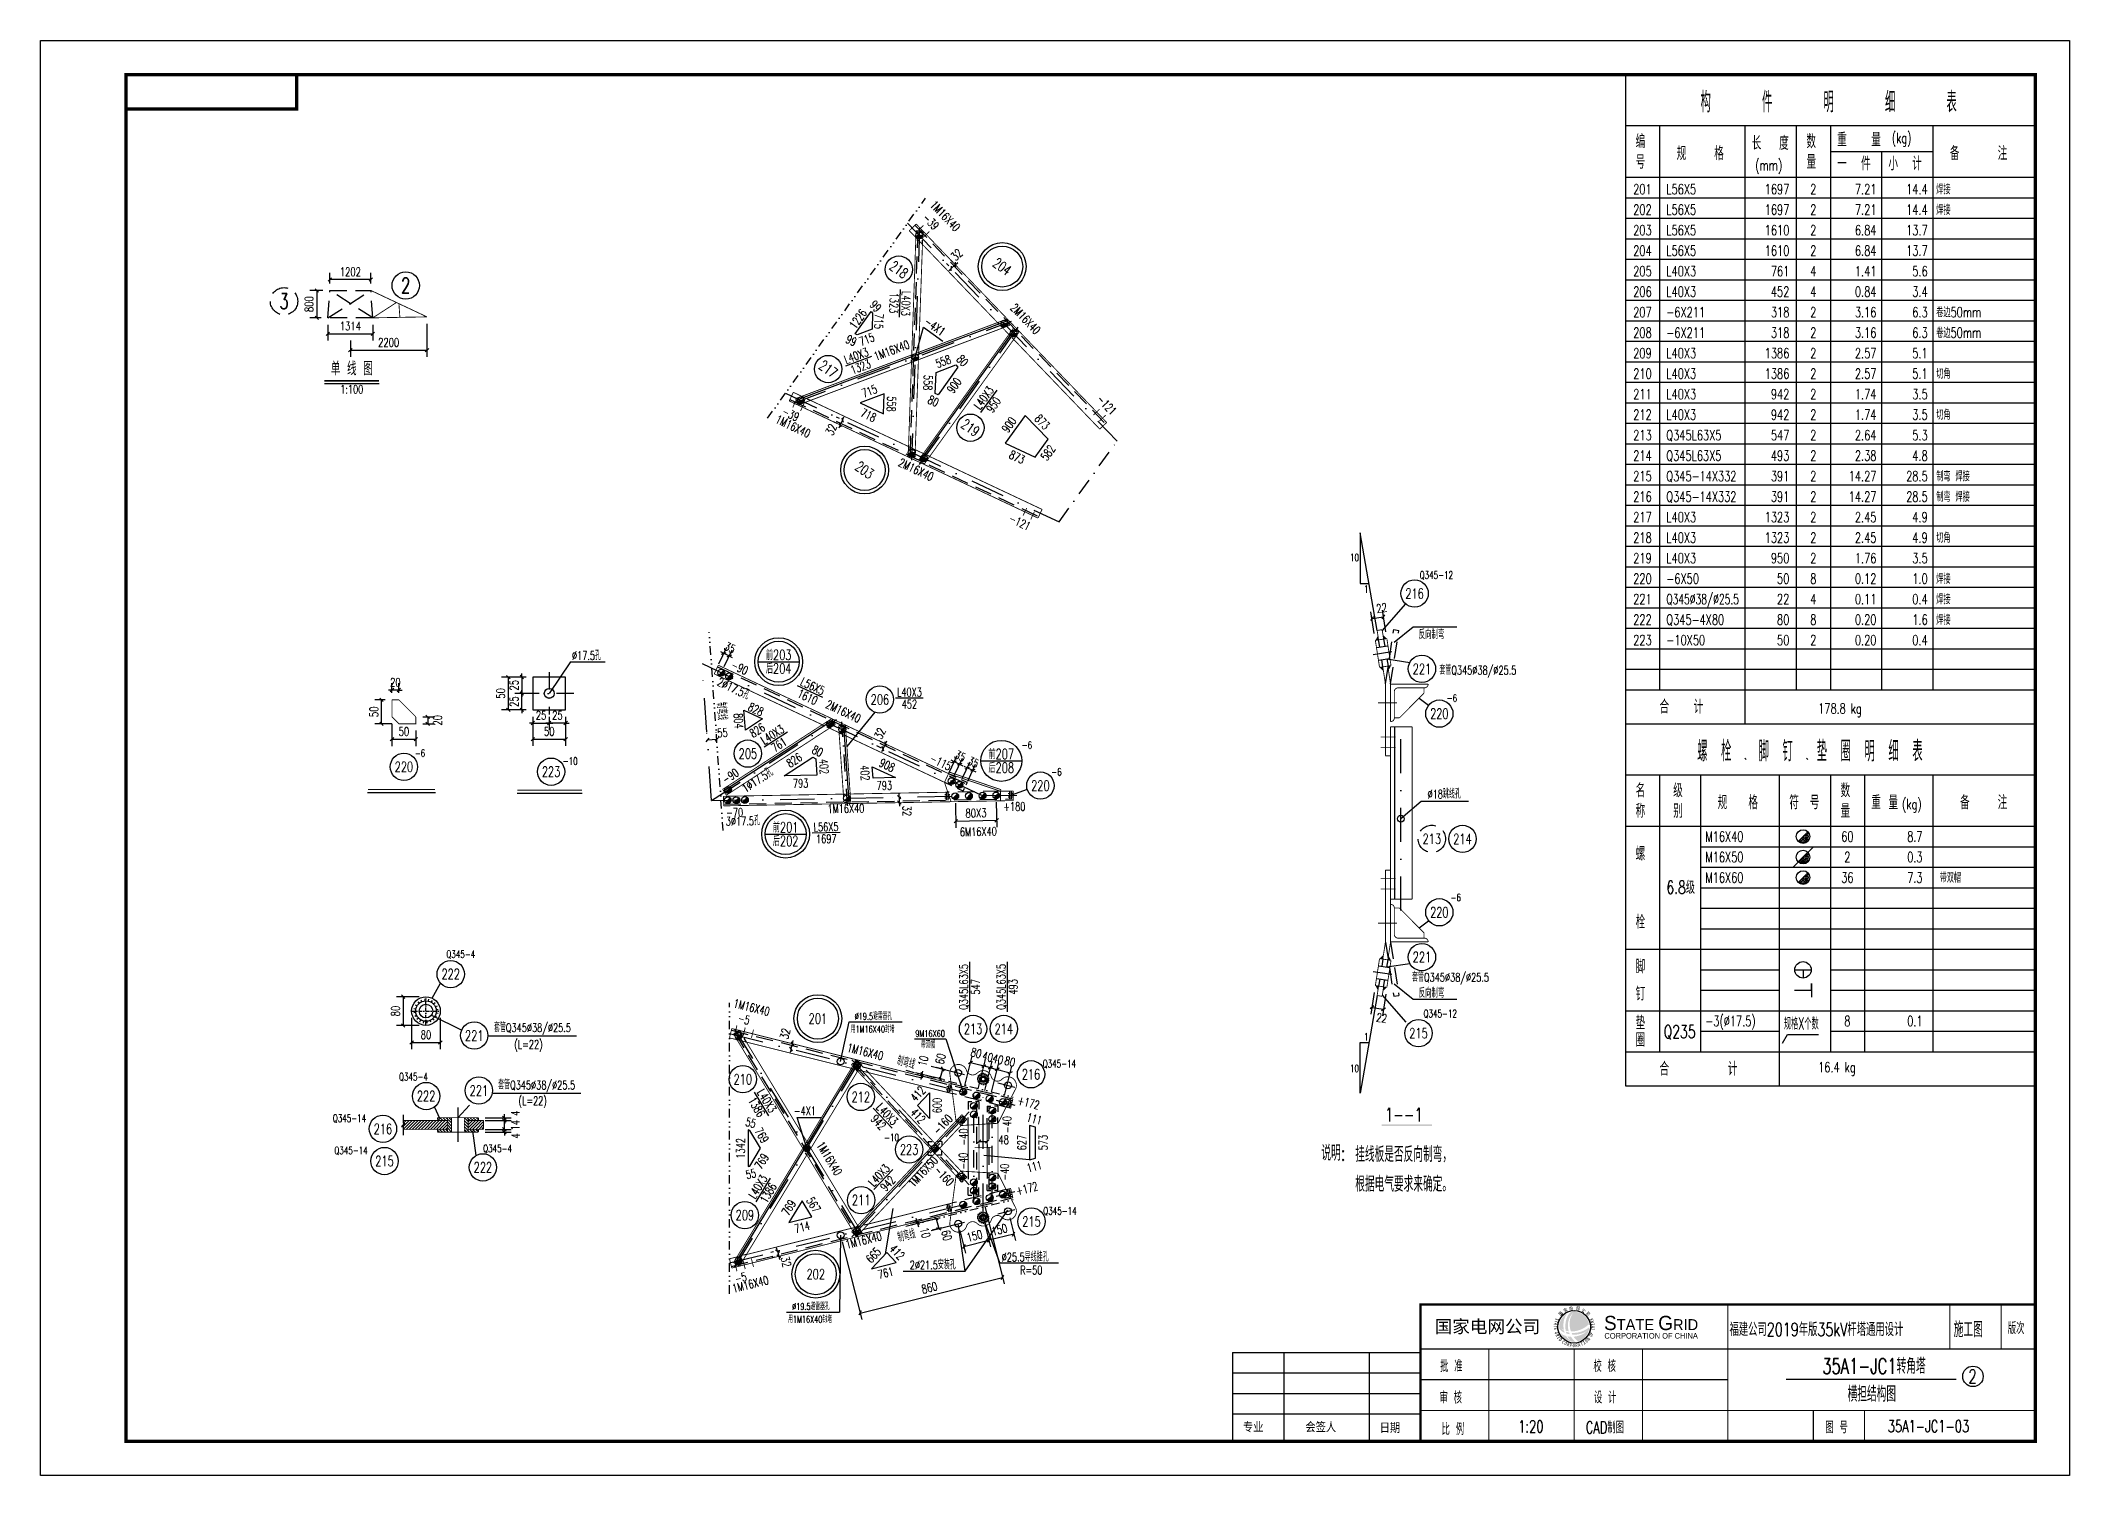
# Model space of a CAD drawing. Header units: millimetres. Extents: x 34299 to 34893, y -8380 to -7960.
import ezdxf
from ezdxf.enums import TextEntityAlignment as Align

# ---------------------------------------------------------------- set-up
doc = ezdxf.new("R2010")
doc.units = ezdxf.units.MM
doc.header["$LTSCALE"] = 10
for name, pattern in [('DASHDOT', [1, 0.5, -0.25, 0, -0.25]), ('DASHDOTX2', [2, 1, -0.5, 0, -0.5]), ('DASHED', [0.75, 0.5, -0.25]), ('DIVIDE2', [0.625, 0.25, -0.125, 0, -0.125, 0, -0.125])]:
    doc.linetypes.add(name, pattern=pattern)
for name, color, linetype in [('$TD_AUDIT_GENERATED_(532)', 4, 'Continuous'), ('$TD_AUDIT_GENERATED_(60A)', 3, 'Continuous'), ('1', 1, 'DASHED'), ('2', 1, 'Continuous'), ('3', 1, 'Continuous'), ('4', 2, 'DASHDOTX2'), ('5', 2, 'DASHDOT'), ('7', 3, 'DIVIDE2'), ('8', 3, 'Continuous')]:
    doc.layers.add(name, color=color, linetype=linetype)
doc.styles.add('$TD_AUDIT_GENERATED_(5F6)', font='SimSun.ttf')
doc.styles.add('$TD_AUDIT_GENERATED_(5F8)', font='verdanab.TTF', dxfattribs={"width": 0.8})
doc.styles.add('1-1', font='SIMHEI.TTF')
doc.styles.add('1-2', font='')
doc.styles.add('DXT', font='simplex.shx', dxfattribs={"width": 0.72, "bigfont": 'hztxt.shx'})
doc.styles.add('HQFILE', font='complex.shx', dxfattribs={"bigfont": 'hztxt.shx'})
doc.styles.get("Standard").update_dxf_attribs({"font": 'SIMPLEX.shx', "width": 0.7, "bigfont": 'gbhzfs.shx'})
doc.styles.get('1-2').set_extended_font_data('STZhongsong')
doc.dimstyles.new('BZ$0', dxfattribs={"dimtxt": 2.5, "dimasz": 1, "dimexe": 2, "dimexo": 2, "dimgap": 1, "dimtad": 1, "dimdec": 0, "dimlfac": 20, "dimzin": 12, "dimdsep": 46, "dimtxsty": 'DXT', "dimblk": 'OBLIQUE', "dimcen": 0.09, "dimclrd": 1, "dimclre": 1, "dimclrt": 7, "dimadec": 4, "dimazin": 3, "dimtfac": 1.4, "dimtdec": 0, "dimtix": 1, "dimtmove": 2, "dimatfit": 3, "dimldrblk": 'OBLIQUE', "dimfxl": 1, "dimtolj": 1, "dimtzin": 0, "dimarcsym": 0})

msp = doc.modelspace()

# ---------------------------------------------------------------- texts
at = {"layer": '$TD_AUDIT_GENERATED_(532)', "width": 0.7}
for s, p in [('216', (34700.933, -8121.569)), ('221', (34703.077, -8143.639)), ('220', (34708.165, -8156.738)), ('213', (34705.977, -8193.384)), ('214', (34714.93, -8193.412)), ('220', (34708.165, -8214.888)), ('221', (34703.077, -8227.987)), ('215', (34702.071, -8250.265))]:
    msp.add_text(s, height=3, dxfattribs=at).set_placement(p, align=Align.MIDDLE_CENTER)
for s, height, width, p in [('\\M+5B9B9', 6, 0.7, (34784.642, -7980.719)), ('\\M+5BCFE', 6, 0.7, (34802.642, -7980.719)), ('\\M+5C3F7', 6, 0.7, (34820.642, -7980.719)), ('\\M+5CFB8', 6, 0.7, (34838.642, -7980.719)), ('\\M+5B1ED', 6, 0.7, (34856.642, -7980.719)), ('\\M+5B1E0', 4, 0.7, (34765.642, -7991.219)), ('\\M+5B3A4', 4, 0.7, (34799.642, -7991.719)), ('\\M+5B6C8', 4, 0.7, (34807.642, -7991.719)), ('\\M+5CAFD', 4, 0.7, (34815.642, -7991.219)), ('\\M+5D6D8', 4, 0.7, (34824.642, -7990.719)), ('\\M+5C1BF', 4, 0.7, (34834.642, -7990.719)), ('(kg)', 3, 0.7, (34840.642, -7989.719)), ('\\M+5BAC5', 4, 0.7, (34765.642, -7997.219)), ('\\M+5B9E6', 4, 0.7, (34777.642, -7994.719)), ('\\M+5B8F1', 4, 0.7, (34788.642, -7994.719)), ('(mm)', 3, 0.7, (34800.642, -7997.719)), ('\\M+5C1BF', 4, 0.7, (34815.642, -7997.219)), ('\\M+5BCFE', 4, 0.7, (34831.642, -7997.719)), ('\\M+5D0A1', 4, 0.7, (34839.642, -7997.719)), ('\\M+5BCC6', 4, 0.7, (34846.642, -7997.719)), ('\\M+5B1B8', 4, 0.7, (34857.642, -7994.719)), ('\\M+5D7A2', 4, 0.7, (34871.642, -7994.719)), ('\\M+5D2BB', 4, 0.7, (34824.642, -7997.719)), ('L56X5', 3, 0.7, (34774.642, -8004.719)), ('\\M+5BAB8\\M+5BDD3', 3, 0.7, (34853.642, -8004.719)), ('L56X5', 3, 0.7, (34774.642, -8010.719)), ('\\M+5BAB8\\M+5BDD3', 3, 0.7, (34853.642, -8010.719)), ('L56X5', 3, 0.7, (34774.642, -8016.719)), ('L56X5', 3, 0.7, (34774.642, -8022.719)), ('L40X3', 3, 0.7, (34774.642, -8028.719)), ('L40X3', 3, 0.7, (34774.642, -8034.719)), ('-6X211', 3, 0.7, (34774.642, -8040.719)), ('\\M+5BEED\\M+5B1DF50mm', 3, 0.7, (34853.642, -8040.719)), ('-6X211', 3, 0.7, (34774.642, -8046.719)), ('\\M+5BEED\\M+5B1DF50mm', 3, 0.7, (34853.642, -8046.719)), ('L40X3', 3, 0.7, (34774.642, -8052.719)), ('L40X3', 3, 0.7, (34774.642, -8058.719)), ('\\M+5C7D0\\M+5BDC7', 3, 0.7, (34853.642, -8058.719)), ('L40X3', 3, 0.7, (34774.642, -8064.719)), ('L40X3', 3, 0.7, (34774.642, -8070.719)), ('\\M+5C7D0\\M+5BDC7', 3, 0.7, (34853.642, -8070.719)), ('Q345L63X5', 3, 0.7, (34774.642, -8076.719)), ('Q345L63X5', 3, 0.7, (34774.642, -8082.719)), ('Q345-14X332', 3, 0.7, (34774.642, -8088.719)), ('\\M+5D6C6\\M+5CDE4 \\M+5BAB8\\M+5BDD3', 3, 0.7, (34853.642, -8088.719)), ('Q345-14X332', 3, 0.7, (34774.642, -8094.719)), ('\\M+5D6C6\\M+5CDE4 \\M+5BAB8\\M+5BDD3', 3, 0.7, (34853.642, -8094.719)), ('L40X3', 3, 0.7, (34774.642, -8100.719)), ('L40X3', 3, 0.7, (34774.642, -8106.719)), ('\\M+5C7D0\\M+5BDC7', 3, 0.7, (34853.642, -8106.719)), ('L40X3', 3, 0.7, (34774.642, -8112.719)), ('Q345-12', 2.2, 0.7, (34702.405, -8117.271)), ('-6X50', 3, 0.7, (34774.642, -8118.719)), ('\\M+5BAB8\\M+5BDD3', 3, 0.7, (34853.642, -8118.719)), ('Q345%%C38/%%C25.5', 3, 0.65, (34774.642, -8124.719)), ('\\M+5BAB8\\M+5BDD3', 3, 0.7, (34853.642, -8124.719)), ('Q345-4X80', 3, 0.7, (34774.642, -8130.719)), ('\\M+5BAB8\\M+5BDD3', 3, 0.7, (34853.642, -8130.719)), ('-10X50', 3, 0.7, (34774.642, -8136.719)), ('\\M+5CCD7\\M+5B9DCQ345%%C38/%%C25.5', 2.5, 0.7, (34708.178, -8145.287)), ('-6', 2.2, 0.7, (34710.339, -8153.283)), ('\\M+5BACF', 4, 0.7, (34772.642, -8156.719)), ('\\M+5BCC6', 4, 0.7, (34782.642, -8156.719)), (' 178.8 kg', 3, 0.7, (34817.642, -8156.719)), ('-6', 2.2, 0.7, (34408.223, -8169.399)), ('-6', 2.2, 0.7, (34585.907, -8167.05)), ('\\M+5C2DD', 6, 0.7, (34783.642, -8170.719)), ('\\M+5CBA8', 6, 0.7, (34790.642, -8170.719)), ('\\M+5BDC5', 6, 0.7, (34801.642, -8170.719)), ('\\M+5B6A4', 6, 0.7, (34808.642, -8170.719)), ('\\M+5B5E6', 6, 0.7, (34818.642, -8170.719)), ('\\M+5C8A6', 6, 0.7, (34825.642, -8170.719)), ('\\M+5C3F7', 6, 0.7, (34832.642, -8170.719)), ('\\M+5CFB8', 6, 0.7, (34839.642, -8170.719)), ('\\M+5B1ED', 6, 0.7, (34846.642, -8170.719)), ('-10', 2.2, 0.7, (34451.525, -8171.722)), ('-6', 2.2, 0.7, (34594.561, -8174.891)), ('\\M+5C3FB', 4, 0.7, (34765.642, -8181.219)), ('\\M+5BCB6', 4, 0.7, (34776.642, -8181.219)), ('\\M+5CAFD', 4, 0.7, (34825.642, -8181.219)), ('\\M+5B3C6', 4, 0.7, (34765.642, -8187.219)), ('\\M+5B1F0', 4, 0.7, (34776.642, -8187.219)), ('\\M+5B9E6', 4, 0.7, (34789.642, -8184.719)), ('\\M+5B8F1', 4, 0.7, (34798.642, -8184.719)), ('\\M+5B7FB', 4, 0.7, (34810.642, -8184.719)), ('\\M+5BAC5', 4, 0.7, (34816.642, -8184.719)), ('\\M+5C1BF', 4, 0.7, (34825.642, -8187.219)), ('\\M+5D6D8', 4, 0.7, (34834.642, -8184.719)), ('\\M+5C1BF', 4, 0.7, (34839.642, -8184.719)), ('(kg)', 3, 0.7, (34843.642, -8184.719)), ('\\M+5B1B8', 4, 0.7, (34860.642, -8184.719)), ('\\M+5D7A2', 4, 0.7, (34871.642, -8184.719)), ('M16X40', 3, 0.7, (34786.042, -8194.219)), ('\\M+5C2DD', 4, 0.7, (34765.642, -8199.719)), ('M16X50', 3, 0.7, (34786.042, -8200.219)), ('\\M+5B4F8\\M+5CBAB\\M+5C3B1', 3, 0.7, (34854.642, -8206.219)), ('6.8\\M+5BCB6', 3.8, 0.7, (34774.642, -8209.493)), ('M16X60', 3, 0.7, (34786.042, -8206.219)), ('-6', 2.2, 0.7, (34711.466, -8211.653)), ('\\M+5CBA8', 4, 0.7, (34765.642, -8219.719)), ('Q345-4', 2.2, 0.7, (34417.442, -8228.259)), ('\\M+5CCD7\\M+5B9DCQ345%%C38/%%C25.5', 2.5, 0.7, (34700.176, -8235.161)), ('\\M+5BDC5', 4, 0.7, (34765.642, -8232.719)), ('\\M+5B6A4', 4, 0.7, (34765.642, -8240.719)), ('Q345-12', 2.2, 0.7, (34703.543, -8245.646)), ('-3(%%c17.5)', 3, 0.7, (34786.042, -8248.219)), ('\\M+5B5E6', 4, 0.7, (34765.642, -8249.219)), ('\\M+5C8A6', 4, 0.7, (34765.642, -8254.219)), ('Q235', 3.8, 0.7, (34773.842, -8251.719)), ('\\M+5B9E6\\M+5B8F1X\\M+5B8F6\\M+5CAFD', 3.5, 0.6, (34809.042, -8249.219)), ('Q345-4', 2.2, 0.7, (34403.594, -8264.122)), ('Q345-14', 2.2, 0.7, (34592.047, -8260.312)), ('\\M+5BACF', 4, 0.7, (34772.642, -8262.719)), ('\\M+5BCC6', 4, 0.7, (34792.642, -8262.719)), (' 16.4 kg', 3, 0.7, (34817.642, -8261.719)), ('Q345-14', 2.2, 0.7, (34384.205, -8276.283)), ('1--1', 4, 0.7, (34692.264, -8276.098)), ('-10', 2.2, 0.7, (34545.597, -8281.924)), ('Q345-14', 2.2, 0.7, (34384.651, -8285.697)), ('Q345-4', 2.2, 0.7, (34428.209, -8285.116)), ('\\M+5CBB5\\M+5C3F7:', 4.5, 0.7, (34673.625, -8287.573)), ('\\M+5B9D2\\M+5CFDF\\M+5B0E5\\M+5CAC7\\M+5B7F1\\M+5B7B4\\M+5CFF2\\M+5D6C6\\M+5CDE4\\M+5A3AC', 4.5, 0.7, (34683.543, -8287.959)), ('\\M+5B8F9\\M+5BEDD\\M+5B5E7\\M+5C6F8\\M+5D2AA\\M+5C7F3\\M+5C0B4\\M+5C8B7\\M+5B6A8\\M+5A1A3', 4.5, 0.7, (34683.543, -8296.676)), ('Q345-14', 2.2, 0.7, (34592.202, -8303.396)), ('%%c25.5\\M+5B5BC\\M+5CFDF\\M+5B9D2\\M+5BFD7', 2.5, 0.7, (34580.035, -8317.062)), ('2%%c21.5\\M+5B0B2\\M+5D7B0\\M+5BFD7', 2.5, 0.7, (34553.097, -8319.373)), ('R=50', 2.5, 0.7, (34585.432, -8320.879))]:
    msp.add_text(s, height=height, dxfattribs=dict(width=width)).set_placement(p)
at = {"width": 0.7}
for s, height, p in [('201', 3, (34767.642, -8004.719)), ('2', 3, (34817.642, -8004.719)), ('202', 3, (34767.642, -8010.719)), ('2', 3, (34817.642, -8010.719)), ('203', 3, (34767.642, -8016.719)), ('2', 3, (34817.642, -8016.719)), ('204', 3, (34767.642, -8022.719)), ('2', 3, (34817.642, -8022.719)), ('205', 3, (34767.642, -8028.719)), ('4', 3, (34817.642, -8028.719)), ('206', 3, (34767.642, -8034.719)), ('4', 3, (34817.642, -8034.719)), ('207', 3, (34767.642, -8040.719)), ('2', 3, (34817.642, -8040.719)), ('208', 3, (34767.642, -8046.719)), ('2', 3, (34817.642, -8046.719)), ('209', 3, (34767.642, -8052.719)), ('2', 3, (34817.642, -8052.719)), ('210', 3, (34767.642, -8058.719)), ('2', 3, (34817.642, -8058.719)), ('211', 3, (34767.642, -8064.719)), ('2', 3, (34817.642, -8064.719)), ('212', 3, (34767.642, -8070.719)), ('2', 3, (34817.642, -8070.719)), ('213', 3, (34767.642, -8076.719)), ('2', 3, (34817.642, -8076.719)), ('214', 3, (34767.642, -8082.719)), ('2', 3, (34817.642, -8082.719)), ('215', 3, (34767.642, -8088.719)), ('2', 3, (34817.642, -8088.719)), ('216', 3, (34767.642, -8094.719)), ('2', 3, (34817.642, -8094.719)), ('217', 3, (34767.642, -8100.719)), ('2', 3, (34817.642, -8100.719)), ('218', 3, (34767.642, -8106.719)), ('2', 3, (34817.642, -8106.719)), ('219', 3, (34767.642, -8112.719)), ('2', 3, (34817.642, -8112.719)), ('220', 3, (34767.642, -8118.719)), ('8', 3, (34817.642, -8118.719)), ('221', 3, (34767.642, -8124.719)), ('4', 3, (34817.642, -8124.719)), ('222', 3, (34767.642, -8130.719)), ('8', 3, (34817.642, -8130.719)), ('\\M+5C7B0203', 3, (34514.739, -8141.029)), ('223', 3, (34767.642, -8136.719)), ('2', 3, (34817.642, -8136.719)), ('\\M+5BAF3204', 3, (34514.739, -8145.029)), ('\\M+5C7B0207', 3, (34579.907, -8170.05)), ('\\M+5BAF3208', 3, (34579.907, -8174.05)), ('%%C18\\M+5CCF8\\M+5CFDF\\M+5BFD7', 2.5, (34709.587, -8181.548)), ('\\M+5C7B0201', 3, (34516.77, -8191.492)), ('60', 3, (34827.642, -8194.219)), ('\\M+5BAF3202', 3, (34516.77, -8195.492)), ('2', 3, (34827.642, -8200.219)), ('36', 3, (34827.642, -8206.219)), ('\\M+5CCD7\\M+5B9DCQ345%%C38/%%C25.5', 2.5, (34442.65, -8249.917)), ('8', 3, (34827.642, -8248.219)), ('(L=22)', 2.5, (34441.493, -8254.812)), ('\\M+5CCD7\\M+5B9DCQ345%%C38/%%C25.5', 2.5, (34443.879, -8266.708)), ('(L=22)', 2.5, (34442.721, -8271.305)), ('35A1-JC1\\M+5D7AA\\M+5BDC7\\M+5CBFE', 4.5, (34835.426, -8349.963))]:
    msp.add_text(s, height=height, dxfattribs=at).set_placement(p, align=Align.CENTER)
for s, p in [('1697', (34810.642, -8004.719)), ('7.21', (34836.142, -8004.719)), ('14.4', (34851.142, -8004.719)), ('1697', (34810.642, -8010.719)), ('7.21', (34836.142, -8010.719)), ('14.4', (34851.142, -8010.719)), ('1610', (34810.642, -8016.719)), ('6.84', (34836.142, -8016.719)), ('13.7', (34851.142, -8016.719)), ('1610', (34810.642, -8022.719)), ('6.84', (34836.142, -8022.719)), ('13.7', (34851.142, -8022.719)), ('761', (34810.642, -8028.719)), ('1.41', (34836.142, -8028.719)), ('5.6', (34851.142, -8028.719)), ('452', (34810.642, -8034.719)), ('0.84', (34836.142, -8034.719)), ('3.4', (34851.142, -8034.719)), ('318', (34810.642, -8040.719)), ('3.16', (34836.142, -8040.719)), ('6.3', (34851.142, -8040.719)), ('318', (34810.642, -8046.719)), ('3.16', (34836.142, -8046.719)), ('6.3', (34851.142, -8046.719)), ('1386', (34810.642, -8052.719)), ('2.57', (34836.142, -8052.719)), ('5.1', (34851.142, -8052.719)), ('1386', (34810.642, -8058.719)), ('2.57', (34836.142, -8058.719)), ('5.1', (34851.142, -8058.719)), ('942', (34810.642, -8064.719)), ('1.74', (34836.142, -8064.719)), ('3.5', (34851.142, -8064.719)), ('942', (34810.642, -8070.719)), ('1.74', (34836.142, -8070.719)), ('3.5', (34851.142, -8070.719)), ('547', (34810.642, -8076.719)), ('2.64', (34836.142, -8076.719)), ('5.3', (34851.142, -8076.719)), ('493', (34810.642, -8082.719)), ('2.38', (34836.142, -8082.719)), ('4.8', (34851.142, -8082.719)), ('391', (34810.642, -8088.719)), ('14.27', (34836.142, -8088.719)), ('28.5', (34851.142, -8088.719)), ('391', (34810.642, -8094.719)), ('14.27', (34836.142, -8094.719)), ('28.5', (34851.142, -8094.719)), ('1323', (34810.642, -8100.719)), ('2.45', (34836.142, -8100.719)), ('4.9', (34851.142, -8100.719)), ('1323', (34810.642, -8106.719)), ('2.45', (34836.142, -8106.719)), ('4.9', (34851.142, -8106.719)), ('950', (34810.642, -8112.719)), ('1.76', (34836.142, -8112.719)), ('3.5', (34851.142, -8112.719)), ('50', (34810.642, -8118.719)), ('0.12', (34836.142, -8118.719)), ('1.0', (34851.142, -8118.719)), ('22', (34810.642, -8124.719)), ('0.11', (34836.142, -8124.719)), ('0.4', (34851.142, -8124.719)), ('80', (34810.642, -8130.719)), ('0.20', (34836.142, -8130.719)), ('1.6', (34851.142, -8130.719)), ('50', (34810.642, -8136.719)), ('0.20', (34836.142, -8136.719)), ('0.4', (34851.142, -8136.719)), ('8.7', (34849.642, -8194.219)), ('0.3', (34849.642, -8200.219)), ('7.3', (34849.642, -8206.219)), ('0.1', (34849.642, -8248.219))]:
    msp.add_text(s, height=3, dxfattribs=at).set_placement(p, align=Align.RIGHT)
for s, rotation, p in [('-39', 313.835972, (34558.41, -8013.613)), ('1323', 267.994489, (34547.252, -8036.513)), ('L40X3', 267.994489, (34550.749, -8036.636)), ('L40X3', 20.636172, (34537.911, -8053.134)), ('1323', 20.636172, (34539.144, -8056.41)), ('L40X3', 54.315172, (34575.816, -8065.037)), ('950', 54.315172, (34578.659, -8067.079)), ('-121', 313.835972, (34609.901, -8067.233)), ('-39', 334.794372, (34517.743, -8070.224)), ('-121', 334.794372, (34584.83, -8101.871)), ('-90', 334.7946, (34502.805, -8144.44)), ('L56X5', 334.7946, (34524.163, -8149.833)), ('L40X3', 359.999199, (34553.016, -8151.705)), ('1610', 334.7946, (34522.672, -8153)), ('452', 359.999199, (34553.016, -8155.206)), ('L40X3', 32.9734, (34513.606, -8163.932)), ('761', 32.9734, (34515.511, -8166.868)), ('-90', 32.9734, (34501.271, -8176.05)), ('-115', 334.7946, (34561.631, -8172.128)), ('-70', 1.0429, (34501.874, -8186.912)), ('+180', 1.0429, (34583.765, -8185.187)), ('L56X5', 1.0429, (34528.641, -8191.131)), ('1697', 1.0429, (34528.704, -8194.631)), ('Q345L63X5', 90, (34570.143, -8236.725)), ('Q345L63X5', 90, (34581.151, -8236.714)), ('547', 90, (34573.643, -8236.725)), ('493', 90, (34584.651, -8236.714)), ('-5', 345.9573, (34504.255, -8247.388)), ('L40X3', 301.2258, (34510.22, -8270.726)), ('1386', 301.2258, (34507.227, -8272.541)), ('942', 313.2554, (34543.039, -8277.2)), ('L40X3', 313.2554, (34545.588, -8274.802)), ('-160', 46.7446, (34563.681, -8277.851)), ('+172', 345.9573, (34587.606, -8271.861)), ('-40', 90, (34570.132, -8280.657)), ('-40', 90, (34582.855, -8277.02)), ('-40', 90, (34570.016, -8287.732)), ('L40X3', 58.7742, (34509.75, -8295.876)), ('L40X3', 46.7446, (34545.04, -8292.745)), ('942', 46.7446, (34547.589, -8295.144)), ('-160', 313.2554, (34562.257, -8292.891)), ('-40', 90, (34582.146, -8290.938)), ('1386', 58.7742, (34512.743, -8297.69)), ('+172', 14.0427, (34587.718, -8296.942)), ('-5', 14.0427, (34503.929, -8323.061))]:
    msp.add_text(s, height=2.5, rotation=rotation, dxfattribs=at).set_placement(p, align=Align.CENTER)
for s, p in [('218', (34549.925, -8026.753)), ('204', (34580.18, -8025.871)), ('217', (34529.253, -8055.861)), ('219', (34570.876, -8073.033)), ('203', (34539.894, -8085.434))]:
    msp.add_text(s, height=3, rotation=324.315172, dxfattribs=at).set_placement(p, align=Align.MIDDLE_CENTER)
for s, height, p in [('2', 4.5, (34405.546, -8031.397)), ('\\M+5B5A5 \\M+5CFDF \\M+5CDBC', 4, (34389.754, -8055.51)), ('1:100', 2.5, (34389.754, -8061.81)), ('2', 4, (34864.27, -8350.719)), ('\\M+5BAE1\\M+5B5A3\\M+5BDE1\\M+5B9B9\\M+5CDBC', 4.5, (34834.785, -8355.63))]:
    msp.add_text(s, height=height, dxfattribs=at).set_placement(p, align=Align.MIDDLE)
for s, rotation, p in [('10', 359.816561, (34682.036, -8112.124)), ('1', 359.816561, (34686.168, -8121.376)), ('1', 0.183439, (34686.175, -8252.4)), ('10', 0.183439, (34682.043, -8261.652))]:
    msp.add_text(s, height=2.15, rotation=rotation, dxfattribs=at).set_placement(p)
for s, p in [('206', (34544.38, -8152.601)), ('205', (34505.731, -8168.445)), ('220', (34405.021, -8172.303)), ('223', (34448.097, -8173.723)), ('220', (34591.359, -8177.796)), ('222', (34418.713, -8232.979)), ('201', (34526.209, -8246.008)), ('221', (34425.618, -8250.968)), ('213', (34571.643, -8249.038)), ('214', (34580.651, -8249.027)), ('210', (34504.239, -8263.754)), ('216', (34588.618, -8262.312)), ('222', (34411.522, -8268.666)), ('221', (34426.975, -8267.061)), ('212', (34538.806, -8268.939)), ('216', (34398.885, -8278.283)), ('215', (34399.331, -8287.697)), ('223', (34552.927, -8284.338)), ('222', (34428.151, -8289.539)), ('211', (34538.906, -8299.133)), ('209', (34504.845, -8303.532)), ('215', (34588.774, -8305.396)), ('202', (34525.612, -8320.817))]:
    msp.add_text(s, height=3, dxfattribs=at).set_placement(p, align=Align.MIDDLE_CENTER)
at = {"color": 7, "width": 0.7}
msp.add_text('35A1-JC1-03', height=3.5, dxfattribs=at).set_placement((34839.458, -8367.071))
at = {"layer": '1', "width": 0.7}
msp.add_text('3', height=4.5, dxfattribs=at).set_placement((34369.918, -8036.038), align=Align.MIDDLE)
at = {"layer": '1', "color": 1, "width": 0.7}
msp.add_text('%%c17.5\\M+5BFD7', height=2.5, dxfattribs=at).set_placement((34454.231, -8140.984))
at = {"layer": '2', "width": 0.7}
for s, height, rotation, p in [('-4X1', 2.5, 324.315172, (34557.154, -8042.541)), ('%%c19.5\\M+5B1DC\\M+5C0D7\\M+5C6F7\\M+5BFD7', 2, 359.960094, (34536.977, -8246.311)), ('\\M+5D3C31M16X40\\M+5B7E2\\M+5B6C2', 2, 359.960094, (34535.815, -8250.077)), ('9M16X60', 2, 359.960094, (34554.764, -8251.372)), ('\\M+5B4F8\\M+5CBAB\\M+5C3B1                        ', 2, 359.960094, (34556.386, -8254.64)), ('\\M+5D3C31M16X40\\M+5B7E2\\M+5B6C2', 2, 359.960094, (34517.503, -8335.037)), ('%%c19.5\\M+5B1DC\\M+5C0D7\\M+5C6F7\\M+5BFD7', 2, 359.960094, (34518.666, -8331.271))]:
    msp.add_text(s, height=height, rotation=rotation, dxfattribs=at).set_placement(p)
msp.add_text('-4X1', height=2.5, dxfattribs=at).set_placement((34519.203, -8274.272))
at = {"layer": '3', "width": 0.7}
for s, rotation, p in [('1M16X40', 313.835972, (34562.046, -8012.453)), ('2M16X40', 313.835972, (34585.563, -8042.553)), ('1M16X40', 20.636172, (34548.501, -8052.276)), ('1M16X40', 334.794372, (34518.084, -8074.447)), ('2M16X40', 334.794372, (34554.12, -8087.115)), ('2%%C17.5\\M+5BFD7', 334.7946, (34500.694, -8151.159)), ('2M16X40', 334.7946, (34532.823, -8157.887)), ('1%%C17.5\\M+5BFD7', 32.9734, (34509.591, -8177.867)), ('1M16X40', 1.0429, (34534.458, -8186.504)), ('3%%C17.5\\M+5BFD7', 1.0429, (34504.297, -8190.165)), ('6M16X40', 1.0429, (34573.236, -8193.276)), ('1M16X40', 345.9573, (34506.342, -8244.683)), ('1M16X40', 345.9573, (34539.611, -8257.655)), ('1M16X40', 301.2258, (34527.886, -8287.989)), ('1M16X50', 46.7445, (34558.438, -8292.171)), ('1M16X40', 14.0427, (34540.086, -8312.824)), ('1M16X40', 14.0427, (34506.949, -8325.687))]:
    msp.add_text(s, height=2.5, rotation=rotation, dxfattribs=at).set_placement(p, align=Align.BOTTOM_CENTER)
for s, rotation, p in [('99', 313.836072, (34542.22, -8038.347)), ('1226', 54.315172, (34538.979, -8041.908)), ('715', 267.994172, (34542.819, -8041.86)), ('99', 334.794272, (34535.478, -8048.645)), ('715', 20.636172, (34540.949, -8048.341)), ('558', 20.636172, (34563.357, -8054.804)), ('80', 313.835972, (34567.64, -8054.276)), ('715', 20.636172, (34541.749, -8063.487)), ('558', 267.994172, (34557.201, -8059.809)), ('900', 54.315172, (34567.154, -8061.391)), ('558', 267.994172, (34546.494, -8066.056)), ('80', 334.794372, (34559.502, -8066.387)), ('718', 334.794372, (34540.509, -8070.504)), ('900', 54.315172, (34583.19, -8072.908)), ('873', 313.835972, (34590.999, -8072.237)), ('582', 54.315172, (34594.594, -8081.098)), ('873', 334.794372, (34583.985, -8082.784)), ('\\M+5D6C6\\M+5CDE4\\M+5CFDF', 273.4276, (34496.774, -8156.091)), ('828', 334.7946, (34507.533, -8156.605)), ('804', 273.9944, (34501.747, -8158.945)), ('826', 32.9734, (34509.152, -8162.668)), ('80', 334.7947, (34525.581, -8168.822)), ('826', 32.9734, (34519.978, -8171.402)), ('402', 273.9944, (34526.76, -8172.29)), ('402', 273.9944, (34538.756, -8174.17)), ('908', 334.7946, (34545.95, -8172.962)), ('793', 1.0429, (34521.194, -8178.374)), ('793', 1.0429, (34545.703, -8179.022)), ('\\M+5D6C6\\M+5CDE4\\M+5CFDF', 345.957317, (34551.732, -8260.146)), ('412', 46.7445, (34556.397, -8268.897)), ('412', 313.2555, (34554.619, -8275.308)), ('600', 90, (34562.389, -8271.458)), ('111', 345.9573, (34589.307, -8276.558)), ('55', 345.9573, (34506.288, -8277.686)), ('769', 301.2258, (34508.709, -8280.822)), ('627', 90, (34587.204, -8282.313)), ('573', 90, (34593.426, -8282.313)), ('1342', 90, (34504.832, -8283.972)), ('769', 58.7742, (34510.847, -8288.418)), ('55', 14.0427, (34506.895, -8292.684)), ('111', 14.0427, (34589.914, -8290.493)), ('769', 58.7742, (34518.777, -8301.99)), ('567', 301.2258, (34523.865, -8301.145)), ('714', 14.0427, (34521.914, -8308.268)), ('\\M+5D6C6\\M+5CDE4\\M+5CFDF', 14.042683, (34552.485, -8310.811)), ('665', 46.7445, (34543.399, -8316.128)), ('412', 313.2554, (34548.494, -8315.218)), ('761', 14.0427, (34546.368, -8321.687))]:
    msp.add_text(s, height=2.5, rotation=rotation, dxfattribs=at).set_placement(p, align=Align.CENTER)
at = {"layer": '3', "text_generation_flag": 6, "width": 0.75}
for p in [(34702.135, -8134.893), (34702.135, -8239.838)]:
    msp.add_text('\\M+5B7B4\\M+5CFF2\\M+5D6C6\\M+5CDE4', height=2.5, rotation=180, dxfattribs=at).set_placement(p)

# ---------------------------------------------------------------- blocks, each defined once
blk = doc.blocks.new('M16X40')
blk.add_line((-0.141, -0.141), (0.141, 0.141))
blk.add_circle((0, 0), 0.2)
for radius in [0.16, 0.12, 0.08, 0.04]:
    blk.add_arc((0, 0), radius, 225, 45)
blk = doc.blocks.new('M16X50')
for p, q in [((-0.283, -0.283), (0.283, 0.283)), ((-0.141, -0.141), (0.141, 0.141))]:
    blk.add_line(p, q)
blk.add_circle((0, 0), 0.2)
for radius in [0.16, 0.12, 0.08, 0.04]:
    blk.add_arc((0, 0), radius, 225, 45)
blk = doc.blocks.new('_Oblique')
at = {"color": 0, "linetype": 'ByBlock', "lineweight": -2}
blk.add_line((-0.5, -0.5), (0.5, 0.5), dxfattribs=at)
blk = doc.blocks.new('*D9')
at = {"color": 1, "lineweight": -2}
for p, q in [((34383.32, -8030.86), (34383.32, -8027.66)), ((34395.34, -8029.66), (34383.32, -8029.66)), ((34395.34, -8030.86), (34395.34, -8027.66))]:
    blk.add_line(p, q, dxfattribs=at)
at = {"layer": 'Defpoints', "color": 0}
for p in [(34383.32, -8029.66), (34383.32, -8032.86), (34395.34, -8032.86)]:
    blk.add_point(p, dxfattribs=at)
at = {"color": 1, "lineweight": -2, "rotation": 180}
blk.add_blockref('_Oblique', (34383.32, -8029.66), dxfattribs=at)
at = {"color": 1, "lineweight": -2}
blk.add_blockref('_Oblique', (34395.34, -8029.66), dxfattribs=at)
at = {"color": 7, "insert": (34389.33, -8027.41), "char_height": 2.5, "attachment_point": 5, "style": 'DXT'}
blk.add_mtext('\\A1;1202', dxfattribs=at)
blk = doc.blocks.new('*D11')
at = {"color": 1, "lineweight": -2}
for p, q in [((34381.32, -8032.86), (34377.49, -8032.86)), ((34379.49, -8032.86), (34379.49, -8040.88)), ((34380.76, -8040.88), (34377.49, -8040.88))]:
    blk.add_line(p, q, dxfattribs=at)
at = {"layer": 'Defpoints', "color": 0}
for p in [(34383.32, -8032.86), (34379.49, -8040.88), (34382.76, -8040.88)]:
    blk.add_point(p, dxfattribs=at)
at = {"color": 1, "lineweight": -2}
for p, rotation in [((34379.49, -8032.86), 90), ((34379.49, -8040.88), 270)]:
    blk.add_blockref('_Oblique', p, dxfattribs=dict(at, rotation=rotation))
at = {"color": 7, "insert": (34377.24, -8036.87), "char_height": 2.5, "attachment_point": 5, "rotation": 90, "style": 'DXT'}
blk.add_mtext('\\A1;800', dxfattribs=at)
blk = doc.blocks.new('*D13')
at = {"color": 1, "lineweight": -2}
for p, q in [((34531.83, -8071.79), (34530.94, -8071.38)), ((34532.51, -8070.35), (34531.63, -8069.93)), ((34532.75, -8072.23), (34532.33, -8073.13)), ((34533.43, -8070.78), (34532.75, -8072.23)), ((34533.43, -8070.78), (34533.86, -8069.88))]:
    blk.add_line(p, q, dxfattribs=at)
at = {"layer": 'Defpoints', "color": 0}
for p in [(34532.75, -8072.23), (34534.32, -8071.2), (34533.64, -8072.65)]:
    blk.add_point(p, dxfattribs=at)
at = {"color": 1, "lineweight": -2}
for p, rotation in [((34532.75, -8072.23), 64.79436399707667), ((34533.43, -8070.78), 244.7943639970767)]:
    blk.add_blockref('_Oblique', p, dxfattribs=dict(at, rotation=rotation))
at = {"color": 7, "insert": (34530.11, -8073.57), "char_height": 2.5, "attachment_point": 5, "rotation": 64.79436, "style": 'DXT'}
blk.add_mtext('\\A1;32', dxfattribs=at)
blk = doc.blocks.new('*D14')
at = {"color": 1, "lineweight": -2}
for p, q in [((34565.73, -8024.6), (34565.05, -8023.89)), ((34566.43, -8025.33), (34567.16, -8024.64)), ((34564.57, -8025.7), (34563.89, -8025)), ((34565.28, -8026.44), (34564.56, -8027.13)), ((34565.28, -8026.44), (34566.43, -8025.33))]:
    blk.add_line(p, q, dxfattribs=at)
at = {"layer": 'Defpoints', "color": 0}
for p in [(34565.96, -8027.15), (34566.43, -8025.33), (34567.11, -8026.04)]:
    blk.add_point(p, dxfattribs=at)
at = {"color": 1, "lineweight": -2}
for p, rotation in [((34566.43, -8025.33), 223.8359794792088), ((34565.28, -8026.44), 43.83597947920882)]:
    blk.add_blockref('_Oblique', p, dxfattribs=dict(at, rotation=rotation))
at = {"color": 7, "insert": (34566.86, -8022.4), "char_height": 2.5, "attachment_point": 5, "rotation": 43.83598, "style": 'DXT'}
blk.add_mtext('\\A1;32', dxfattribs=at)
blk = doc.blocks.new('*D16')
at = {"color": 1, "lineweight": -2}
for p, q in [((34497.23, -8142.2), (34499.54, -8137.29)), ((34498.69, -8139.1), (34497.78, -8138.67)), ((34500.27, -8139.85), (34498.69, -8139.1)), ((34498.81, -8142.95), (34501.12, -8138.04)), ((34500.27, -8139.85), (34501.17, -8140.27))]:
    blk.add_line(p, q, dxfattribs=at)
at = {"layer": 'Defpoints', "color": 0}
for p in [(34498.69, -8139.1), (34496.38, -8144.01), (34497.96, -8144.76)]:
    blk.add_point(p, dxfattribs=at)
at = {"color": 1, "lineweight": -2}
for p, rotation in [((34498.69, -8139.1), 334.8001776154904), ((34500.27, -8139.85), 154.8001776154904)]:
    blk.add_blockref('_Oblique', p, dxfattribs=dict(at, rotation=rotation))
at = {"color": 7, "insert": (34500.44, -8137.44), "char_height": 2.5, "attachment_point": 5, "rotation": 334.80018, "style": 'DXT'}
blk.add_mtext('\\A1;35', dxfattribs=at)
blk = doc.blocks.new('*D17')
at = {"color": 1, "lineweight": -2}
for p, q in [((34544.85, -8166.83), (34543.5, -8166.19)), ((34545.53, -8165.38), (34544.18, -8164.74)), ((34545.31, -8167.04), (34544.88, -8167.95)), ((34545.31, -8167.04), (34545.99, -8165.6)), ((34545.99, -8165.6), (34546.42, -8164.69))]:
    blk.add_line(p, q, dxfattribs=at)
at = {"layer": 'Defpoints', "color": 0}
for p in [(34545.99, -8165.6), (34547.34, -8166.23), (34546.66, -8167.68)]:
    blk.add_point(p, dxfattribs=at)
at = {"color": 1, "lineweight": -2}
for p, rotation in [((34545.31, -8167.04), 64.79436399710112), ((34545.99, -8165.6), 244.7943639971011)]:
    blk.add_blockref('_Oblique', p, dxfattribs=dict(at, rotation=rotation))
at = {"color": 7, "insert": (34544.38, -8162.53), "char_height": 2.5, "attachment_point": 5, "rotation": 64.79436, "style": 'DXT'}
blk.add_mtext('\\A1;32', dxfattribs=at)
blk = doc.blocks.new('*D18')
at = {"color": 1, "lineweight": -2}
for p, q in [((34493.73, -8162.59), (34493.73, -8162.45)), ((34493.86, -8164.44), (34496.61, -8164.25)), ((34496.48, -8162.39), (34496.47, -8162.26))]:
    blk.add_line(p, q, dxfattribs=at)
at = {"layer": 'Defpoints', "color": 0}
for p in [(34493.87, -8164.58), (34496.61, -8164.25), (34496.62, -8164.39)]:
    blk.add_point(p, dxfattribs=at)
at = {"color": 1, "lineweight": -2}
for p, rotation in [((34493.86, -8164.44), 183.9944201044229), ((34496.61, -8164.25), 3.994420104422935)]:
    blk.add_blockref('_Oblique', p, dxfattribs=dict(at, rotation=rotation))
at = {"color": 7, "insert": (34498.28, -8162.34), "char_height": 2.5, "attachment_point": 5, "rotation": 3.99442, "style": 'DXT'}
blk.add_mtext('\\A1;55', dxfattribs=at)
blk = doc.blocks.new('*D19')
at = {"color": 1, "lineweight": -2}
for p, q in [((34548.03, -8181.23), (34548.03, -8181.23)), ((34548.06, -8182.83), (34548.06, -8182.83)), ((34550.03, -8181.19), (34550.01, -8180.19)), ((34550.03, -8181.19), (34550.06, -8182.79)), ((34550.06, -8182.79), (34550.08, -8183.79))]:
    blk.add_line(p, q, dxfattribs=at)
at = {"layer": 'Defpoints', "color": 0}
for p in [(34550.03, -8181.19), (34550.06, -8182.79), (34550.06, -8182.79)]:
    blk.add_point(p, dxfattribs=at)
at = {"color": 1, "lineweight": -2}
for p, rotation in [((34550.03, -8181.19), 271.0428175733687), ((34550.06, -8182.79), 91.04281757336864)]:
    blk.add_blockref('_Oblique', p, dxfattribs=dict(at, rotation=rotation))
at = {"color": 7, "insert": (34552.3, -8185.2), "char_height": 2.5, "attachment_point": 5, "rotation": 271.04282, "style": 'DXT'}
blk.add_mtext('\\A1;32', dxfattribs=at)
blk = doc.blocks.new('*D20')
at = {"color": 1, "lineweight": -2}
for p, q in [((34513.26, -8314.31), (34512.45, -8314.51)), ((34513.65, -8315.86), (34512.84, -8316.07)), ((34514.39, -8314.03), (34514.15, -8313.06)), ((34514.39, -8314.03), (34514.78, -8315.58)), ((34514.78, -8315.58), (34515.02, -8316.55))]:
    blk.add_line(p, q, dxfattribs=at)
at = {"layer": 'Defpoints', "color": 0}
for p in [(34514.78, -8315.58), (34515.21, -8313.83), (34515.59, -8315.38)]:
    blk.add_point(p, dxfattribs=at)
at = {"color": 1, "lineweight": -2}
for p, rotation in [((34514.39, -8314.03), 284.0425375056324), ((34514.78, -8315.58), 104.0425375056324)]:
    blk.add_blockref('_Oblique', p, dxfattribs=dict(at, rotation=rotation))
at = {"color": 7, "insert": (34516.9, -8317.18), "char_height": 2.5, "attachment_point": 5, "rotation": 284.04254, "style": 'DXT'}
blk.add_mtext('\\A1;32', dxfattribs=at)
blk = doc.blocks.new('*D21')
at = {"color": 1, "lineweight": -2}
for p, q in [((34573.39, -8281.97), (34575.79, -8281.97)), ((34573.39, -8282.81), (34573.39, -8283.97)), ((34575.79, -8282.81), (34575.79, -8283.97))]:
    blk.add_line(p, q, dxfattribs=at)
at = {"layer": 'Defpoints', "color": 0}
for p in [(34573.39, -8280.81), (34575.79, -8280.81), (34575.79, -8281.97)]:
    blk.add_point(p, dxfattribs=at)
at = {"color": 1, "lineweight": -2, "rotation": 180}
blk.add_blockref('_Oblique', (34573.39, -8281.97), dxfattribs=at)
at = {"color": 1, "lineweight": -2}
blk.add_blockref('_Oblique', (34575.79, -8281.97), dxfattribs=at)
at = {"color": 7, "insert": (34580.61, -8281.47), "char_height": 2.5, "attachment_point": 5, "style": 'DXT'}
blk.add_mtext('\\A1;48', dxfattribs=at)
blk = doc.blocks.new('*D22')
at = {"color": 1, "lineweight": -2}
for p, q in [((34558.94, -8304.54), (34553.34, -8305.94)), ((34559.06, -8305.03), (34553.46, -8306.43)), ((34555.28, -8305.46), (34555.03, -8304.49)), ((34555.4, -8305.94), (34555.28, -8305.46)), ((34555.4, -8305.94), (34555.64, -8306.91))]:
    blk.add_line(p, q, dxfattribs=at)
at = {"layer": 'Defpoints', "color": 0}
for p in [(34560.88, -8304.06), (34555.28, -8305.46), (34561, -8304.54)]:
    blk.add_point(p, dxfattribs=at)
at = {"color": 1, "lineweight": -2}
for p, rotation in [((34555.28, -8305.46), 284.0425375065703), ((34555.4, -8305.94), 104.0425375065703)]:
    blk.add_blockref('_Oblique', p, dxfattribs=dict(at, rotation=rotation))
at = {"color": 7, "insert": (34557.66, -8308.68), "char_height": 2.5, "attachment_point": 5, "rotation": 284.04254, "style": 'DXT'}
blk.add_mtext('\\A1;10', dxfattribs=at)
blk = doc.blocks.new('*D23')
at = {"color": 1, "lineweight": -2}
for p, q in [((34561.66, -8304.38), (34558.92, -8305.06)), ((34562.39, -8307.29), (34559.65, -8307.97)), ((34560.86, -8304.58), (34561.59, -8307.49))]:
    blk.add_line(p, q, dxfattribs=at)
at = {"layer": 'Defpoints', "color": 0}
for p in [(34563.6, -8303.89), (34561.59, -8307.49), (34564.33, -8306.8)]:
    blk.add_point(p, dxfattribs=at)
at = {"color": 1, "lineweight": -2}
for p, rotation in [((34560.86, -8304.58), 104.0425375055676), ((34561.59, -8307.49), 284.0425375055676)]:
    blk.add_blockref('_Oblique', p, dxfattribs=dict(at, rotation=rotation))
at = {"color": 7, "insert": (34563.92, -8309.46), "char_height": 2.5, "attachment_point": 5, "rotation": 284.04254, "style": 'DXT'}
blk.add_mtext('\\A1;60', dxfattribs=at)
blk = doc.blocks.new('*D25')
at = {"color": 1, "lineweight": -2}
for p, q in [((34575.09, -8306.17), (34576.75, -8312.82)), ((34583.56, -8309.06), (34576.26, -8310.88)), ((34582.39, -8304.36), (34584.04, -8311))]:
    blk.add_line(p, q, dxfattribs=at)
at = {"layer": 'Defpoints', "color": 0}
for p in [(34581.9, -8302.41), (34574.61, -8304.23), (34576.26, -8310.88)]:
    blk.add_point(p, dxfattribs=at)
at = {"color": 1, "lineweight": -2}
for p, rotation in [((34583.56, -8309.06), 13.99072646137014), ((34576.26, -8310.88), 193.9907264613701)]:
    blk.add_blockref('_Oblique', p, dxfattribs=dict(at, rotation=rotation))
at = {"color": 7, "insert": (34579.37, -8307.78), "char_height": 2.5, "attachment_point": 5, "rotation": 13.99073, "style": 'DXT'}
blk.add_mtext('\\A1;150', dxfattribs=at)
blk = doc.blocks.new('*D26')
at = {"color": 1, "lineweight": -2}
for p, q in [((34560.26, -8263.73), (34554.66, -8262.33)), ((34560.38, -8263.25), (34554.78, -8261.85)), ((34556.72, -8262.33), (34556.6, -8262.82)), ((34556.72, -8262.33), (34556.97, -8261.36)), ((34556.6, -8262.82), (34556.36, -8263.79))]:
    blk.add_line(p, q, dxfattribs=at)
at = {"layer": 'Defpoints', "color": 0}
for p in [(34556.6, -8262.82), (34562.2, -8264.22), (34562.32, -8263.73)]:
    blk.add_point(p, dxfattribs=at)
at = {"color": 1, "lineweight": -2}
for p, rotation in [((34556.6, -8262.82), 75.95746249342972), ((34556.72, -8262.33), 255.9574624934297)]:
    blk.add_blockref('_Oblique', p, dxfattribs=dict(at, rotation=rotation))
at = {"color": 7, "insert": (34557.03, -8258.41), "char_height": 2.5, "attachment_point": 5, "rotation": 75.95746, "style": 'DXT'}
blk.add_mtext('\\A1;10', dxfattribs=at)
blk = doc.blocks.new('*D28')
at = {"color": 1, "lineweight": -2}
for p, q in [((34518.38, -8254.91), (34518.13, -8255.88)), ((34518.38, -8254.91), (34518.76, -8253.36)), ((34518.76, -8253.36), (34519.01, -8252.39))]:
    blk.add_line(p, q, dxfattribs=at)
at = {"layer": 'Defpoints', "color": 0}
for p in [(34518.38, -8254.91), (34518.76, -8253.36), (34518.76, -8253.36)]:
    blk.add_point(p, dxfattribs=at)
at = {"color": 1, "lineweight": -2}
for p, rotation in [((34518.38, -8254.91), 75.95746249435658), ((34518.76, -8253.36), 255.9574624943566)]:
    blk.add_blockref('_Oblique', p, dxfattribs=dict(at, rotation=rotation))
at = {"color": 7, "insert": (34516.62, -8250.43), "char_height": 2.5, "attachment_point": 5, "rotation": 75.95746, "style": 'DXT'}
blk.add_mtext('\\A1;32', dxfattribs=at)
blk = doc.blocks.new('*D29')
at = {"color": 1, "lineweight": -2}
for p, q in [((34573.14, -8266.55), (34575.29, -8257.95)), ((34574.8, -8259.89), (34573.83, -8259.65)), ((34576.74, -8260.38), (34574.8, -8259.89)), ((34575.08, -8267.03), (34577.23, -8258.44)), ((34576.74, -8260.38), (34577.71, -8260.62))]:
    blk.add_line(p, q, dxfattribs=at)
at = {"layer": 'Defpoints', "color": 0}
for p in [(34574.8, -8259.89), (34572.65, -8268.49), (34574.59, -8268.97)]:
    blk.add_point(p, dxfattribs=at)
at = {"color": 1, "lineweight": -2}
for p, rotation in [((34574.8, -8259.89), 345.9498590660656), ((34576.74, -8260.38), 165.9498590660656)]:
    blk.add_blockref('_Oblique', p, dxfattribs=dict(at, rotation=rotation))
at = {"color": 7, "insert": (34575.95, -8257.19), "char_height": 2.5, "attachment_point": 5, "rotation": 345.94986, "style": 'DXT'}
blk.add_mtext('\\A1;40', dxfattribs=at)
blk = doc.blocks.new('*D30')
at = {"color": 1, "lineweight": -2}
for p, q in [((34569.25, -8265.58), (34571.4, -8256.98)), ((34574.8, -8259.89), (34570.92, -8258.92)), ((34573.14, -8266.55), (34575.29, -8257.95))]:
    blk.add_line(p, q, dxfattribs=at)
at = {"layer": 'Defpoints', "color": 0}
for p in [(34570.92, -8258.92), (34568.77, -8267.52), (34572.65, -8268.49)]:
    blk.add_point(p, dxfattribs=at)
at = {"color": 1, "lineweight": -2}
for p, rotation in [((34570.92, -8258.92), 165.9585454561938), ((34574.8, -8259.89), 345.9585454561938)]:
    blk.add_blockref('_Oblique', p, dxfattribs=dict(at, rotation=rotation))
at = {"color": 7, "insert": (34572.57, -8256.08), "char_height": 2.5, "attachment_point": 5, "rotation": 345.95855, "style": 'DXT'}
blk.add_mtext('\\A1;80', dxfattribs=at)
blk = doc.blocks.new('*D31')
at = {"color": 1, "lineweight": -2}
for p, q in [((34575.08, -8267.03), (34577.23, -8258.44)), ((34576.74, -8260.38), (34575.77, -8260.13)), ((34576.74, -8260.38), (34578.68, -8260.86)), ((34577.02, -8267.52), (34579.17, -8258.92)), ((34578.68, -8260.86), (34579.65, -8261.1))]:
    blk.add_line(p, q, dxfattribs=at)
at = {"layer": 'Defpoints', "color": 0}
for p in [(34578.68, -8260.86), (34574.59, -8268.97), (34576.53, -8269.46)]:
    blk.add_point(p, dxfattribs=at)
at = {"color": 1, "lineweight": -2}
for p, rotation in [((34576.74, -8260.38), 345.9498590652566), ((34578.68, -8260.86), 165.9498590652566)]:
    blk.add_blockref('_Oblique', p, dxfattribs=dict(at, rotation=rotation))
at = {"color": 7, "insert": (34578.94, -8257.93), "char_height": 2.5, "attachment_point": 5, "rotation": 345.94986, "style": 'DXT'}
blk.add_mtext('\\A1;40', dxfattribs=at)
blk = doc.blocks.new('*D33')
at = {"layer": '3', "color": 1, "lineweight": -2}
for p, q in [((34409.48, -8239.59), (34402.8, -8239.59)), ((34404.8, -8239.59), (34404.8, -8247.99)), ((34409.48, -8247.99), (34402.8, -8247.99))]:
    blk.add_line(p, q, dxfattribs=at)
at = {"layer": 'Defpoints', "color": 0}
for p in [(34411.48, -8239.59), (34404.8, -8247.99), (34411.48, -8247.99)]:
    blk.add_point(p, dxfattribs=at)
at = {"layer": '3', "color": 1, "lineweight": -2}
for p, rotation in [((34404.8, -8239.59), 90), ((34404.8, -8247.99), 270)]:
    blk.add_blockref('_Oblique', p, dxfattribs=dict(at, rotation=rotation))
at = {"layer": '3', "color": 7, "insert": (34402.55, -8243.79), "char_height": 2.5, "attachment_point": 5, "rotation": 90, "style": 'DXT'}
blk.add_mtext('\\A1;80', dxfattribs=at)
blk = doc.blocks.new('*D35')
at = {"layer": '3', "color": 1, "lineweight": -2}
for p, q in [((34430.33, -8275.82), (34436.42, -8275.82)), ((34430.33, -8278.42), (34436.42, -8278.42)), ((34434.42, -8278.42), (34434.42, -8275.82))]:
    blk.add_line(p, q, dxfattribs=at)
at = {"layer": 'Defpoints', "color": 0}
for p in [(34428.33, -8275.82), (34428.33, -8278.42), (34434.42, -8275.82)]:
    blk.add_point(p, dxfattribs=at)
at = {"layer": '3', "color": 1, "lineweight": -2}
for p, rotation in [((34434.42, -8275.82), 90), ((34434.42, -8278.42), 270)]:
    blk.add_blockref('_Oblique', p, dxfattribs=dict(at, rotation=rotation))
at = {"layer": '3', "color": 7, "insert": (34437.63, -8277.22), "char_height": 2.5, "attachment_point": 5, "rotation": 90, "style": 'DXT'}
blk.add_mtext('\\A1;14', dxfattribs=at)
blk = doc.blocks.new('*D36')
at = {"layer": '3', "color": 1, "lineweight": -2}
for p, q in [((34434.42, -8275.02), (34434.42, -8274.02)), ((34428.8, -8275.02), (34436.42, -8275.02)), ((34428.8, -8275.82), (34436.42, -8275.82)), ((34434.42, -8275.02), (34434.42, -8275.82)), ((34434.42, -8275.82), (34434.42, -8276.82))]:
    blk.add_line(p, q, dxfattribs=at)
at = {"layer": 'Defpoints', "color": 0}
for p in [(34426.8, -8275.02), (34426.8, -8275.82), (34434.42, -8275.82)]:
    blk.add_point(p, dxfattribs=at)
at = {"layer": '3', "color": 1, "lineweight": -2}
for p, rotation in [((34434.42, -8275.02), 270), ((34434.42, -8275.82), 90)]:
    blk.add_blockref('_Oblique', p, dxfattribs=dict(at, rotation=rotation))
at = {"layer": '3', "color": 7, "insert": (34437.63, -8273.76), "char_height": 2.5, "attachment_point": 5, "rotation": 90, "style": 'DXT'}
blk.add_mtext('\\A1;4', dxfattribs=at)
blk = doc.blocks.new('*D37')
at = {"layer": '3', "color": 1, "lineweight": -2}
for p, q in [((34428.83, -8278.42), (34436.42, -8278.42)), ((34428.83, -8279.22), (34436.42, -8279.22)), ((34434.42, -8278.42), (34434.42, -8277.42)), ((34434.42, -8279.22), (34434.42, -8278.42)), ((34434.42, -8279.22), (34434.42, -8280.22))]:
    blk.add_line(p, q, dxfattribs=at)
at = {"layer": 'Defpoints', "color": 0}
for p in [(34426.83, -8278.42), (34426.83, -8279.22), (34434.42, -8278.42)]:
    blk.add_point(p, dxfattribs=at)
at = {"layer": '3', "color": 1, "lineweight": -2}
for p, rotation in [((34434.42, -8278.42), 270), ((34434.42, -8279.22), 90)]:
    blk.add_blockref('_Oblique', p, dxfattribs=dict(at, rotation=rotation))
at = {"layer": '3', "color": 7, "insert": (34437.74, -8280.38), "char_height": 2.5, "attachment_point": 5, "rotation": 90, "style": 'DXT'}
blk.add_mtext('\\A1;4', dxfattribs=at)
blk = doc.blocks.new('*D38')
at = {"layer": '3', "color": 1, "lineweight": -2}
for p, q in [((34401.53, -8150.69), (34401.53, -8147.82)), ((34403.53, -8150.69), (34403.53, -8147.82)), ((34401.53, -8149.82), (34400.53, -8149.82)), ((34403.53, -8149.82), (34401.53, -8149.82)), ((34403.53, -8149.82), (34404.53, -8149.82))]:
    blk.add_line(p, q, dxfattribs=at)
at = {"layer": 'Defpoints', "color": 0}
for p in [(34401.53, -8149.82), (34401.53, -8152.69), (34403.53, -8152.69)]:
    blk.add_point(p, dxfattribs=at)
at = {"layer": '3', "color": 1, "lineweight": -2}
blk.add_blockref('_Oblique', (34401.53, -8149.82), dxfattribs=at)
at = {"layer": '3', "color": 1, "lineweight": -2, "rotation": 180}
blk.add_blockref('_Oblique', (34403.53, -8149.82), dxfattribs=at)
at = {"layer": '3', "color": 7, "insert": (34402.53, -8147.57), "char_height": 2.5, "attachment_point": 5, "style": 'DXT'}
blk.add_mtext('\\A1;20', dxfattribs=at)
blk = doc.blocks.new('$TD_AUDIT_GENERATED_(5D2)')
for p, q in [((-927.98, 47.56), (-927.98, 467.56)), ((-927.98, 467.56), (-333.98, 467.56))]:
    blk.add_line(p, q)
at = {"linetype": 'Continuous'}
for p, q in [((-333.98, 467.56), (-333.98, 47.56)), ((-333.98, 47.56), (-927.98, 47.56))]:
    blk.add_line(p, q, dxfattribs=at)
at = {"linetype": 'Continuous', "const_width": 1}
blk.add_lwpolyline([(-902.98, 57.56), (-902.98, 457.56), (-343.98, 457.56), (-343.98, 57.56), (-902.98, 57.56)], dxfattribs=at)
at = {"const_width": 1}
blk.add_lwpolyline([(-902.98, 447.56), (-852.98, 447.56), (-852.98, 457.56)], dxfattribs=at)
blk = doc.blocks.new('logo')
h = blk.add_hatch(color=256)
edge = h.paths.add_edge_path()
edge.add_spline(control_points=[(446.24, 89.47), (446.3, 89.43), (446.42, 89.34), (446.56, 89.27), (446.63, 89.24)], knot_values=[0, 0, 0, 0, 0.224166, 0.461464, 0.461464, 0.461464, 0.461464], degree=3, periodic=0)
edge.add_spline(control_points=[(446.63, 89.24), (446.62, 89.25), (446.59, 89.27), (446.56, 89.3), (446.52, 89.34), (446.47, 89.37), (446.43, 89.41), (446.39, 89.45), (446.35, 89.49), (446.3, 89.54), (446.26, 89.59), (446.21, 89.64), (446.17, 89.68), (446.13, 89.73), (446.06, 89.84), (445.97, 89.95), (445.88, 90.09), (445.82, 90.21), (445.75, 90.32), (445.71, 90.4), (445.69, 90.44), (445.68, 90.45)], knot_values=[0, 0, 0, 0, 0.057603, 0.099815, 0.150459, 0.212719, 0.26633, 0.320563, 0.385603, 0.450752, 0.520655, 0.581944, 0.643775, 0.70296, 0.7835, 1.020502, 1.134396, 1.285144, 1.413722, 1.517232, 1.556601, 1.556601, 1.556601, 1.556601], degree=3, periodic=0)
edge.add_spline(control_points=[(445.68, 90.45), (445.79, 90.43), (446.13, 90.38), (446.47, 90.35), (446.71, 90.34)], knot_values=[5.543272, 5.543272, 5.543272, 5.543272, 5.872403, 6.573153, 6.573153, 6.573153, 6.573153], degree=3, periodic=0)
edge.add_spline(control_points=[(446.71, 90.34), (446.74, 90.3), (446.84, 90.14), (447.01, 89.88), (447.22, 89.59), (447.43, 89.36), (447.63, 89.15), (447.77, 89.01), (447.87, 88.93), (447.91, 88.89), (447.92, 88.88), (447.93, 88.87)], knot_values=[7.525196, 7.525196, 7.525196, 7.525196, 7.698436, 8.095589, 8.455471, 8.774397, 9.030974, 9.303712, 9.377441, 9.425051, 9.446033, 9.446033, 9.446033, 9.446033], degree=3, periodic=0)
edge.add_spline(control_points=[(447.93, 88.87), (447.93, 88.87), (447.93, 88.87), (447.93, 88.87)], knot_values=[0, 0, 0, 0, 0.002385, 0.002385, 0.002385, 0.002385], degree=3, periodic=0)
edge.add_arc((447.64, 93.25), 4.39, 203.208, 273.77521, ccw=False)
edge.add_spline(control_points=[(443.61, 91.52), (443.74, 91.37), (444.01, 91.11), (444.53, 90.82), (444.96, 90.65), (445.22, 90.57), (445.27, 90.55)], knot_values=[6.993801, 6.993801, 6.993801, 6.993801, 7.589665, 8.123227, 8.777741, 8.948851, 8.948851, 8.948851, 8.948851], degree=3, periodic=0)
edge.add_spline(control_points=[(445.27, 90.55), (445.28, 90.54), (445.31, 90.49), (445.35, 90.41), (445.42, 90.32), (445.49, 90.23), (445.55, 90.12), (445.68, 89.99), (445.82, 89.8), (446, 89.64), (446.15, 89.53), (446.2, 89.5), (446.24, 89.47)], knot_values=[6.924526, 6.924526, 6.924526, 6.924526, 6.9743, 7.083687, 7.183444, 7.311462, 7.446858, 7.552735, 7.855886, 8.147167, 8.279801, 8.388095, 8.388095, 8.388095, 8.388095], degree=3, periodic=0)
edge = h.paths.add_edge_path()
edge.add_spline(control_points=[(451.66, 92.38), (451.54, 92.26), (451.38, 92.09), (451.09, 91.88), (450.8, 91.69), (450.3, 91.44), (449.56, 91.19), (448.71, 91), (447.86, 90.95), (447.36, 90.96), (447.1, 90.98)], knot_values=[0, 0, 0, 0, 0.498747, 0.701326, 1.067178, 1.555864, 2.37361, 3.400921, 4.144529, 4.921283, 4.921283, 4.921283, 4.921283], degree=3, periodic=0)
edge.add_spline(control_points=[(447.1, 90.98), (447.03, 91.11), (446.96, 91.27), (446.89, 91.43), (446.87, 91.46)], knot_values=[6.124206, 6.124206, 6.124206, 6.124206, 6.550309, 6.656754, 6.656754, 6.656754, 6.656754], degree=3, periodic=0)
edge.add_spline(control_points=[(446.87, 91.46), (447.01, 91.45), (447.32, 91.44), (447.85, 91.46), (448.48, 91.53), (449.1, 91.64), (449.65, 91.81), (450.13, 91.99), (450.58, 92.18), (450.98, 92.39), (451.38, 92.62), (451.72, 92.86), (451.94, 93.03), (452.03, 93.1)], knot_values=[3.488374, 3.488374, 3.488374, 3.488374, 3.887807, 4.416978, 5.102882, 5.77827, 6.291654, 6.838033, 7.300647, 7.769121, 8.199366, 8.680256, 9.018495, 9.018495, 9.018495, 9.018495], degree=3, periodic=0)
edge.add_spline(control_points=[(452.03, 93.1), (452.03, 93.1), (452.03, 93.1), (452.03, 93.1)], knot_values=[0, 0, 0, 0, 0.001718, 0.001718, 0.001718, 0.001718], degree=3, periodic=0)
edge.add_arc((447.64, 93.25), 4.39, 284.23081, 358.05262, ccw=False)
edge.add_spline(control_points=[(448.72, 89), (448.72, 89), (448.72, 89), (448.72, 89)], knot_values=[0, 0, 0, 0, 0.002092, 0.002092, 0.002092, 0.002092], degree=3, periodic=0)
edge.add_spline(control_points=[(448.72, 89), (448.71, 89), (448.65, 89.05), (448.53, 89.16), (448.3, 89.35), (447.98, 89.68), (447.68, 90.03), (447.5, 90.29), (447.46, 90.36)], knot_values=[7.370154, 7.370154, 7.370154, 7.370154, 7.38467, 7.61556, 7.856432, 8.293502, 8.982505, 9.234842, 9.234842, 9.234842, 9.234842], degree=3, periodic=0)
edge.add_spline(control_points=[(447.46, 90.36), (447.47, 90.36), (447.85, 90.39), (448.54, 90.5), (449.59, 90.85), (450.42, 91.21), (450.94, 91.66), (451.19, 91.84), (451.41, 92.09), (451.55, 92.26), (451.66, 92.38)], knot_values=[0, 0, 0, 0, 0.039649, 1.145446, 2.065674, 3.36962, 3.804909, 4.135234, 4.289278, 4.79189, 4.79189, 4.79189, 4.79189], degree=3, periodic=0)
edge = h.paths.add_edge_path()
edge.add_spline(control_points=[(446.71, 91.89), (446.85, 91.89), (447.14, 91.89), (447.57, 91.92), (448.01, 91.99), (448.42, 92.07), (448.85, 92.18), (449.26, 92.31), (449.69, 92.48), (450.11, 92.68), (450.56, 92.92), (451, 93.2), (451.38, 93.49), (451.65, 93.73), (451.83, 93.91), (451.92, 94), (451.96, 94.03)], knot_values=[3.150582, 3.150582, 3.150582, 3.150582, 3.579809, 4.023604, 4.44912, 4.899617, 5.287158, 5.787622, 6.188039, 6.672495, 7.171323, 7.735846, 8.217569, 8.59232, 8.835591, 8.981612, 8.981612, 8.981612, 8.981612], degree=3, periodic=0)
edge.add_arc((447.64, 93.25), 4.39, 10.30842, 102.91136)
edge.add_spline(control_points=[(446.66, 97.53), (446.66, 97.53), (446.64, 97.51), (446.61, 97.48), (446.55, 97.44), (446.48, 97.38), (446.4, 97.32), (446.33, 97.24), (446.25, 97.16), (446.17, 97.07), (446.09, 96.97), (446.02, 96.87), (445.96, 96.79), (445.91, 96.7), (445.85, 96.61), (445.78, 96.51), (445.73, 96.39), (445.67, 96.27), (445.61, 96.16), (445.56, 96.04), (445.51, 95.91), (445.46, 95.79), (445.42, 95.67), (445.38, 95.54), (445.34, 95.41), (445.29, 95.26), (445.26, 95.12), (445.23, 94.98), (445.19, 94.83), (445.17, 94.67), (445.14, 94.51), (445.12, 94.35), (445.1, 94.22), (445.09, 94.09), (445.08, 93.95), (445.07, 93.8), (445.06, 93.65), (445.06, 93.5), (445.06, 93.35), (445.06, 93.2), (445.07, 93.07), (445.07, 92.96), (445.08, 92.86), (445.08, 92.77), (445.09, 92.67), (445.1, 92.56), (445.11, 92.46), (445.13, 92.36), (445.14, 92.25), (445.16, 92.16), (445.16, 92.12), (445.16, 92.12)], knot_values=[3.312576, 3.312576, 3.312576, 3.312576, 3.318392, 3.380848, 3.435783, 3.554265, 3.630519, 3.755692, 3.852208, 3.992552, 4.118308, 4.229942, 4.351758, 4.431548, 4.539653, 4.659667, 4.799394, 4.926978, 5.058169, 5.180443, 5.317404, 5.470942, 5.588514, 5.695554, 5.867777, 6.00812, 6.145269, 6.308594, 6.445721, 6.59815, 6.80426, 6.931829, 7.06496, 7.203524, 7.331988, 7.488666, 7.644208, 7.794558, 7.942809, 8.095166, 8.221994, 8.343091, 8.413957, 8.521731, 8.619725, 8.728434, 8.83418, 8.924287, 9.054114, 9.168843, 9.173127, 9.173127, 9.173127, 9.173127], degree=3, periodic=0)
edge.add_spline(control_points=[(445.16, 92.12), (445.32, 92.08), (445.61, 92), (445.91, 91.96), (446.04, 91.94), (446.04, 91.94)], knot_values=[1.586163, 1.586163, 1.586163, 1.586163, 2.071194, 2.486699, 2.486789, 2.486789, 2.486789, 2.486789], degree=3, periodic=0)
edge.add_spline(control_points=[(446.04, 91.94), (446.03, 91.98), (445.98, 92.13), (445.94, 92.39), (445.87, 92.72), (445.84, 93.06), (445.82, 93.38), (445.82, 93.69), (445.83, 94), (445.85, 94.33), (445.9, 94.66), (445.98, 94.99), (446.06, 95.31), (446.17, 95.59), (446.28, 95.87), (446.41, 96.12), (446.57, 96.4), (446.75, 96.65), (446.93, 96.87), (447.05, 96.99), (447.1, 97.04), (447.13, 97.07), (447.15, 97.08), (447.16, 97.09), (447.17, 97.1), (447.18, 97.11), (447.2, 97.12), (447.2, 97.13), (447.21, 97.14), (447.22, 97.15), (447.23, 97.16), (447.24, 97.16), (447.25, 97.17), (447.26, 97.18), (447.26, 97.19), (447.27, 97.19), (447.28, 97.2), (447.29, 97.21), (447.29, 97.22), (447.3, 97.22), (447.31, 97.23), (447.32, 97.24), (447.32, 97.24), (447.33, 97.25), (447.34, 97.25), (447.34, 97.26), (447.35, 97.26), (447.35, 97.27), (447.35, 97.27)], knot_values=[0, 0, 0, 0, 0.130034, 0.466224, 0.782589, 1.155886, 1.476404, 1.750502, 2.081704, 2.409745, 2.731104, 3.098788, 3.433638, 3.715653, 3.996983, 4.344442, 4.559558, 4.956756, 5.278032, 5.395001, 5.470558, 5.496752, 5.510959, 5.524305, 5.548343, 5.564656, 5.578858, 5.592596, 5.602848, 5.612603, 5.626114, 5.634536, 5.648906, 5.662576, 5.672607, 5.682356, 5.691213, 5.703775, 5.711394, 5.722612, 5.73419, 5.745074, 5.752058, 5.76122, 5.768449, 5.776338, 5.78284, 5.793494, 5.793494, 5.793494, 5.793494], degree=3, periodic=0)
edge.add_spline(control_points=[(447.35, 97.27), (447.33, 97.24), (447.31, 97.21), (447.28, 97.18), (447.28, 97.17), (447.27, 97.16), (447.26, 97.15), (447.26, 97.15), (447.25, 97.14), (447.24, 97.12), (447.23, 97.11), (447.21, 97.09), (447.2, 97.07), (447.18, 97.05), (447.17, 97.02), (447.15, 97), (447.13, 96.98), (447.12, 96.96), (447.1, 96.95), (447.09, 96.93), (447.08, 96.91), (447.06, 96.89), (447.05, 96.87), (447.04, 96.84), (447.02, 96.82), (447.01, 96.8), (447, 96.78), (446.99, 96.76), (446.98, 96.74), (446.97, 96.72), (446.96, 96.71), (446.95, 96.69), (446.94, 96.67), (446.92, 96.65), (446.91, 96.63), (446.9, 96.61), (446.89, 96.59), (446.88, 96.57), (446.87, 96.55), (446.86, 96.54), (446.85, 96.52), (446.84, 96.51), (446.83, 96.49), (446.82, 96.47), (446.82, 96.46), (446.81, 96.44), (446.8, 96.43), (446.79, 96.41), (446.79, 96.39), (446.78, 96.38), (446.77, 96.36), (446.77, 96.35), (446.76, 96.33), (446.76, 96.32), (446.75, 96.31), (446.75, 96.3), (446.74, 96.29), (446.74, 96.28), (446.73, 96.27), (446.73, 96.26), (446.72, 96.24), (446.72, 96.23), (446.71, 96.22), (446.71, 96.21), (446.7, 96.2), (446.7, 96.18), (446.69, 96.17), (446.68, 96.16), (446.68, 96.14), (446.67, 96.13), (446.67, 96.12), (446.66, 96.11), (446.66, 96.1), (446.65, 96.09), (446.65, 96.08), (446.65, 96.07), (446.64, 96.06), (446.64, 96.05), (446.63, 96.04), (446.63, 96.02), (446.62, 96.01), (446.62, 96), (446.62, 95.99), (446.61, 95.98), (446.61, 95.97), (446.61, 95.96), (446.6, 95.95), (446.6, 95.93), (446.6, 95.92), (446.59, 95.91), (446.59, 95.9), (446.59, 95.9), (446.59, 95.89), (446.58, 95.88), (446.58, 95.87), (446.58, 95.86), (446.57, 95.85), (446.57, 95.85), (446.57, 95.84), (446.57, 95.83), (446.56, 95.82), (446.56, 95.82), (446.56, 95.81), (446.56, 95.8), (446.56, 95.79), (446.55, 95.79), (446.55, 95.78), (446.55, 95.77), (446.55, 95.76), (446.54, 95.75), (446.54, 95.74), (446.54, 95.73), (446.53, 95.72), (446.53, 95.72), (446.53, 95.71), (446.53, 95.7), (446.52, 95.69), (446.52, 95.68), (446.52, 95.67), (446.52, 95.67), (446.51, 95.66), (446.51, 95.65), (446.51, 95.65), (446.51, 95.64), (446.51, 95.63), (446.5, 95.63), (446.5, 95.62), (446.5, 95.61), (446.5, 95.6), (446.49, 95.6), (446.49, 95.59), (446.49, 95.58), (446.49, 95.57), (446.48, 95.56), (446.48, 95.55), (446.48, 95.54), (446.47, 95.52), (446.47, 95.5), (446.46, 95.48), (446.46, 95.45), (446.45, 95.43), (446.45, 95.4), (446.44, 95.38), (446.44, 95.36), (446.44, 95.35), (446.43, 95.31), (446.41, 95.23), (446.38, 95.08), (446.34, 94.78), (446.31, 94.44), (446.31, 93.87), (446.35, 93.3), (446.48, 92.58), (446.61, 92.17), (446.7, 91.91), (446.71, 91.89)], knot_values=[0, 0, 0, 0, 0.110748, 0.117431, 0.127185, 0.136716, 0.145333, 0.156128, 0.16731, 0.183996, 0.203946, 0.229606, 0.255269, 0.281118, 0.309535, 0.337175, 0.363008, 0.3865, 0.409657, 0.432634, 0.457698, 0.476388, 0.502233, 0.531978, 0.556732, 0.575594, 0.598345, 0.62813, 0.653543, 0.673937, 0.690221, 0.709667, 0.730339, 0.753219, 0.783475, 0.803789, 0.825224, 0.846709, 0.865301, 0.886063, 0.904396, 0.922526, 0.942581, 0.958409, 0.975131, 0.992061, 1.012344, 1.030406, 1.043364, 1.064515, 1.079747, 1.097079, 1.111032, 1.125286, 1.137638, 1.153566, 1.164537, 1.174271, 1.184708, 1.195428, 1.210106, 1.22276, 1.234843, 1.247309, 1.261176, 1.274406, 1.289726, 1.304337, 1.320376, 1.331256, 1.343091, 1.354572, 1.367346, 1.37732, 1.389175, 1.39976, 1.409732, 1.421606, 1.43567, 1.447175, 1.465214, 1.475741, 1.485484, 1.493892, 1.503251, 1.515566, 1.532389, 1.545009, 1.559034, 1.567652, 1.574499, 1.582906, 1.590491, 1.59928, 1.610908, 1.619022, 1.62518, 1.636637, 1.643645, 1.651177, 1.658497, 1.66899, 1.676941, 1.683291, 1.692967, 1.698741, 1.704624, 1.713315, 1.725481, 1.736405, 1.746885, 1.755508, 1.762407, 1.772707, 1.781751, 1.791535, 1.801612, 1.811393, 1.818287, 1.822648, 1.829474, 1.837582, 1.842426, 1.850592, 1.858711, 1.864744, 1.872875, 1.880337, 1.888274, 1.896928, 1.90442, 1.913743, 1.923419, 1.932908, 1.944252, 1.953693, 1.972955, 1.994747, 2.018161, 2.046924, 2.070587, 2.094733, 2.118101, 2.136203, 2.154268, 2.173655, 2.237712, 2.395858, 2.647515, 3.15104, 3.408723, 4.363535, 4.843443, 5.600844, 5.664923, 5.664923, 5.664923, 5.664923], degree=3, periodic=0)
edge = h.paths.add_edge_path()
edge.add_spline(control_points=[(443.76, 92.85), (443.76, 92.85), (443.76, 92.85), (443.76, 92.85), (443.77, 92.85), (443.77, 92.85), (443.77, 92.85), (443.77, 92.85), (443.77, 92.85), (443.77, 92.85), (443.77, 92.85), (443.77, 92.84), (443.77, 92.84), (443.77, 92.84), (443.77, 92.84), (443.77, 92.84), (443.77, 92.84), (443.77, 92.84), (443.77, 92.84), (443.77, 92.84), (443.77, 92.84), (443.77, 92.84), (443.77, 92.84), (443.78, 92.84), (443.78, 92.84), (443.78, 92.84), (443.78, 92.83), (443.78, 92.83), (443.78, 92.83), (443.78, 92.83), (443.78, 92.83), (443.78, 92.83), (443.78, 92.83), (443.78, 92.83), (443.78, 92.83), (443.78, 92.83), (443.78, 92.83), (443.79, 92.83), (443.79, 92.82), (443.79, 92.82), (443.79, 92.82), (443.79, 92.82), (443.79, 92.82), (443.79, 92.82), (443.79, 92.82), (443.79, 92.82), (443.79, 92.82), (443.79, 92.82), (443.79, 92.82), (443.8, 92.81), (443.8, 92.81), (443.8, 92.81), (443.8, 92.81), (443.8, 92.81), (443.8, 92.81), (443.8, 92.81), (443.8, 92.81), (443.8, 92.81), (443.8, 92.81), (443.8, 92.8), (443.81, 92.8), (443.81, 92.8), (443.81, 92.8), (443.81, 92.8), (443.81, 92.8), (443.81, 92.8), (443.81, 92.8), (443.81, 92.8), (443.81, 92.8), (443.81, 92.8), (443.81, 92.8), (443.81, 92.79), (443.81, 92.79), (443.82, 92.79), (443.82, 92.79), (443.82, 92.79), (443.82, 92.79), (443.82, 92.79), (443.82, 92.79), (443.82, 92.79), (443.82, 92.79), (443.82, 92.79), (443.82, 92.79), (443.82, 92.78), (443.82, 92.78), (443.82, 92.78), (443.83, 92.78), (443.83, 92.78), (443.83, 92.78), (443.83, 92.78), (443.83, 92.78), (443.83, 92.78), (443.83, 92.78), (443.83, 92.78), (443.83, 92.78), (443.83, 92.78), (443.83, 92.78), (443.83, 92.77), (443.83, 92.77), (443.83, 92.77), (443.84, 92.77), (443.84, 92.77), (443.84, 92.77), (443.84, 92.77), (443.84, 92.77), (443.84, 92.77), (443.84, 92.77), (443.84, 92.77), (443.84, 92.76), (443.84, 92.76), (443.84, 92.76), (443.84, 92.76), (443.85, 92.76), (443.85, 92.76), (443.85, 92.76), (443.85, 92.76), (443.85, 92.76), (443.85, 92.76), (443.85, 92.76), (443.85, 92.76), (443.85, 92.75), (443.85, 92.75), (443.85, 92.75), (443.85, 92.75), (443.85, 92.75), (443.86, 92.75), (443.86, 92.75), (443.86, 92.75), (443.86, 92.75), (443.86, 92.75), (443.86, 92.75), (443.86, 92.75), (443.86, 92.75), (443.86, 92.75), (443.86, 92.74), (443.86, 92.74), (443.86, 92.74), (443.86, 92.74), (443.86, 92.74), (443.87, 92.74), (443.87, 92.74), (443.87, 92.74), (443.87, 92.74), (443.87, 92.74), (443.87, 92.74), (443.87, 92.74), (443.87, 92.73), (443.87, 92.73), (443.87, 92.73), (443.87, 92.73), (443.87, 92.73), (443.87, 92.73), (443.88, 92.73), (443.88, 92.73), (443.88, 92.73), (443.88, 92.73), (443.88, 92.73), (443.88, 92.73), (443.88, 92.72), (443.88, 92.72), (443.88, 92.72), (443.89, 92.72), (443.89, 92.72), (443.89, 92.71), (443.9, 92.71), (443.91, 92.7), (443.91, 92.69), (443.92, 92.69), (443.93, 92.68), (443.93, 92.67), (443.97, 92.63), (444.03, 92.58), (444.11, 92.51), (444.2, 92.43), (444.37, 92.3), (444.54, 92.19), (444.65, 92.13), (444.66, 92.12)], knot_values=[0, 0, 0, 0, 0.000461, 0.000973, 0.001636, 0.00233, 0.003011, 0.003716, 0.004442, 0.005145, 0.005846, 0.006687, 0.007616, 0.008448, 0.009117, 0.009873, 0.010467, 0.011288, 0.012094, 0.013315, 0.014142, 0.015086, 0.016034, 0.017049, 0.018215, 0.019178, 0.020219, 0.021604, 0.022643, 0.023709, 0.024785, 0.025961, 0.026869, 0.027819, 0.029009, 0.030097, 0.031221, 0.032246, 0.033805, 0.034911, 0.035916, 0.036964, 0.037982, 0.038962, 0.040235, 0.0416, 0.042725, 0.044045, 0.045366, 0.046892, 0.048213, 0.049233, 0.050257, 0.051788, 0.053004, 0.054598, 0.055807, 0.057776, 0.058798, 0.060426, 0.061513, 0.063035, 0.064069, 0.064957, 0.065899, 0.067263, 0.068467, 0.069798, 0.070625, 0.07154, 0.072475, 0.07356, 0.075302, 0.0775, 0.078762, 0.080292, 0.081199, 0.082006, 0.082768, 0.083536, 0.084519, 0.085836, 0.086911, 0.088217, 0.089181, 0.090261, 0.091265, 0.092077, 0.092868, 0.093602, 0.094721, 0.095621, 0.096568, 0.097639, 0.098487, 0.0996, 0.101087, 0.102085, 0.103241, 0.104245, 0.105494, 0.106938, 0.108215, 0.109642, 0.110811, 0.111883, 0.113057, 0.114138, 0.115375, 0.116711, 0.117681, 0.118955, 0.120061, 0.12084, 0.122281, 0.123397, 0.124307, 0.125153, 0.126854, 0.127983, 0.12912, 0.130132, 0.131483, 0.132379, 0.133387, 0.134712, 0.135745, 0.136869, 0.137665, 0.138424, 0.139038, 0.139704, 0.140717, 0.141825, 0.142914, 0.143835, 0.145091, 0.146166, 0.147272, 0.148447, 0.149648, 0.150894, 0.152122, 0.153232, 0.154411, 0.155372, 0.156547, 0.157801, 0.159042, 0.159942, 0.160973, 0.162194, 0.163431, 0.164466, 0.165641, 0.166793, 0.167766, 0.168775, 0.170483, 0.172651, 0.175848, 0.178764, 0.184155, 0.190233, 0.196889, 0.206466, 0.216076, 0.225817, 0.2352, 0.24784, 0.253321, 0.401229, 0.465955, 0.579916, 0.769511, 1.116892, 1.160966, 1.160966, 1.160966, 1.160966], degree=3, periodic=0)
edge.add_spline(control_points=[(444.66, 92.12), (444.66, 92.1), (444.67, 92.05), (444.69, 91.98), (444.72, 91.9), (444.74, 91.82), (444.77, 91.73), (444.8, 91.62), (444.82, 91.54), (444.84, 91.5), (444.84, 91.5)], knot_values=[5.233691, 5.233691, 5.233691, 5.233691, 5.303826, 5.383027, 5.450247, 5.541937, 5.632391, 5.746363, 5.868644, 5.876945, 5.876945, 5.876945, 5.876945], degree=3, periodic=0)
edge.add_spline(control_points=[(444.84, 91.5), (444.7, 91.56), (444.3, 91.75), (443.81, 92.1), (443.46, 92.47), (443.33, 92.64), (443.29, 92.7)], knot_values=[7.250281, 7.250281, 7.250281, 7.250281, 7.690997, 8.598984, 9.015709, 9.232809, 9.232809, 9.232809, 9.232809], degree=3, periodic=0)
edge.add_arc((447.64, 93.25), 4.39, 118.6753, 187.198, ccw=False)
edge.add_spline(control_points=[(445.53, 97.1), (445.51, 97.07), (445.45, 96.97), (445.34, 96.85), (445.19, 96.58), (445.03, 96.31), (444.89, 95.96), (444.79, 95.7), (444.71, 95.41), (444.62, 95.07), (444.55, 94.71), (444.51, 94.28), (444.49, 93.9), (444.49, 93.51), (444.5, 93.26), (444.51, 93.11), (444.52, 92.99), (444.53, 92.87), (444.55, 92.73), (444.57, 92.61), (444.58, 92.51), (444.6, 92.42), (444.61, 92.36), (444.62, 92.33), (444.62, 92.33)], knot_values=[0.017658, 0.017658, 0.017658, 0.017658, 0.135014, 0.358632, 0.511768, 1.044161, 1.302849, 1.630882, 1.896901, 2.202762, 2.693157, 2.997105, 3.499857, 3.835722, 4.147195, 4.248333, 4.305055, 4.491655, 4.615667, 4.734467, 4.848662, 4.923882, 5.01675, 5.021781, 5.021781, 5.021781, 5.021781], degree=3, periodic=0)
edge.add_spline(control_points=[(444.62, 92.33), (444.57, 92.35), (444.48, 92.39), (444.34, 92.46), (444.21, 92.54), (444.09, 92.61), (443.98, 92.69), (443.89, 92.75), (443.82, 92.8), (443.78, 92.83), (443.76, 92.85)], knot_values=[0, 0, 0, 0, 0.151071, 0.309955, 0.461442, 0.606773, 0.737692, 0.855097, 0.927919, 1.003629, 1.003629, 1.003629, 1.003629], degree=3, periodic=0)
edge = h.paths.add_edge_path()
edge.add_spline(control_points=[(445.22, 91.84), (445.31, 91.8), (445.56, 91.71), (445.88, 91.62), (446.1, 91.57), (446.15, 91.56)], knot_values=[1.781427, 1.781427, 1.781427, 1.781427, 2.088036, 2.589951, 2.760243, 2.760243, 2.760243, 2.760243], degree=3, periodic=0)
edge.add_spline(control_points=[(446.15, 91.56), (446.19, 91.44), (446.26, 91.28), (446.33, 91.11), (446.35, 91.07)], knot_values=[6.184923, 6.184923, 6.184923, 6.184923, 6.572631, 6.716434, 6.716434, 6.716434, 6.716434], degree=3, periodic=0)
edge.add_spline(control_points=[(446.35, 91.07), (446.27, 91.08), (445.93, 91.14), (445.6, 91.23), (445.35, 91.31)], knot_values=[5.680414, 5.680414, 5.680414, 5.680414, 5.911713, 6.70456, 6.70456, 6.70456, 6.70456], degree=3, periodic=0)
edge.add_spline(control_points=[(445.35, 91.31), (445.35, 91.32), (445.33, 91.38), (445.31, 91.47), (445.27, 91.59), (445.24, 91.72), (445.22, 91.81), (445.22, 91.84)], knot_values=[2.478609, 2.478609, 2.478609, 2.478609, 2.520391, 2.641749, 2.765273, 2.911651, 3.027422, 3.027422, 3.027422, 3.027422], degree=3, periodic=0)
at = {"layer": '$TD_AUDIT_GENERATED_(60A)', "color": 7, "lineweight": 30}
blk.add_circle((447.64, 93.25), 4.75, dxfattribs=at)
at = {"width": 0.8}
for s, height, rotation, style, p in [('S', 1.01, 242.71813, '$TD_AUDIT_GENERATED_(5F6)', (442.61, 95.41)), ('\\M+5B9FA', 1.005, 45.6682, '$TD_AUDIT_GENERATED_(5F8)', (443.72, 97.08)), ('\\M+5B5E7', 1.005, 12, '$TD_AUDIT_GENERATED_(5F8)', (446.72, 98.65)), ('\\M+5CDF8', 1.005, 346, '$TD_AUDIT_GENERATED_(5F8)', (448.77, 98.61)), ('\\M+5B9AB', 1.005, 332, '$TD_AUDIT_GENERATED_(5F8)', (450.39, 97.99)), ('\\M+5CBBE', 1.005, 314, '$TD_AUDIT_GENERATED_(5F8)', (451.63, 97.01)), ('A', 1.01, 108.86813, '$TD_AUDIT_GENERATED_(5F6)', (452.69, 95.38)), ('T', 1.01, 265.21813, '$TD_AUDIT_GENERATED_(5F6)', (442.16, 93.32)), ('A', 1.01, 257.71813, '$TD_AUDIT_GENERATED_(5F6)', (442.22, 94.04)), ('E', 1.01, 272.71813, '$TD_AUDIT_GENERATED_(5F6)', (442.2, 92.61)), ('T', 1.01, 250.21813, '$TD_AUDIT_GENERATED_(5F6)', (442.37, 94.74)), ('G', 1.01, 284.71813, '$TD_AUDIT_GENERATED_(5F6)', (442.45, 91.49)), ('R', 1.01, 292.96813, '$TD_AUDIT_GENERATED_(5F6)', (442.76, 90.76)), ('I', 1.01, 301.21813, '$TD_AUDIT_GENERATED_(5F6)', (443.16, 90.09)), ('D', 1.01, 309.46813, '$TD_AUDIT_GENERATED_(5F6)', (443.66, 89.48)), ('C', 1.01, 320.46813, '$TD_AUDIT_GENERATED_(5F6)', (444.46, 88.79)), ('I', 1.01, 28.46813, '$TD_AUDIT_GENERATED_(5F6)', (450.58, 88.63)), ('O', 1.01, 36.96813, '$TD_AUDIT_GENERATED_(5F6)', (451.23, 89.11)), ('N', 1.01, 45.46813, '$TD_AUDIT_GENERATED_(5F6)', (451.81, 89.69)), ('O', 1.01, 58.46813, '$TD_AUDIT_GENERATED_(5F6)', (452.5, 90.72)), ('F', 1.01, 65.46813, '$TD_AUDIT_GENERATED_(5F6)', (452.77, 91.33)), ('N', 1.01, 101.26813, '$TD_AUDIT_GENERATED_(5F6)', (452.93, 94.69)), ('C', 1.01, 78.46813, '$TD_AUDIT_GENERATED_(5F6)', (453.07, 92.53)), ('I', 1.01, 93.66813, '$TD_AUDIT_GENERATED_(5F6)', (453.07, 93.98)), ('H', 1.01, 86.06813, '$TD_AUDIT_GENERATED_(5F6)', (453.12, 93.26)), ('O', 1.01, 328.96813, '$TD_AUDIT_GENERATED_(5F6)', (445.15, 88.37)), ('R', 1.01, 337.46813, '$TD_AUDIT_GENERATED_(5F6)', (445.9, 88.05)), ('P', 1.01, 345.96813, '$TD_AUDIT_GENERATED_(5F6)', (446.69, 87.85)), ('O', 1.01, 354.46813, '$TD_AUDIT_GENERATED_(5F6)', (447.5, 87.77)), ('R', 1.01, 2.96813, '$TD_AUDIT_GENERATED_(5F6)', (448.31, 87.81)), ('A', 1.01, 11.46813, '$TD_AUDIT_GENERATED_(5F6)', (449.1, 87.97)), ('T', 1.01, 19.96813, '$TD_AUDIT_GENERATED_(5F6)', (449.87, 88.24))]:
    blk.add_text(s, height=height, rotation=rotation, dxfattribs=dict(at, style=style)).set_placement(p, align=Align.MIDDLE)
at = {"ltscale": 2, "style": '$TD_AUDIT_GENERATED_(5F8)', "width": 0.8}
blk.add_text('\\M+5BCD2', height=1.005, rotation=28, dxfattribs=at).set_placement((445.11, 98.11), align=Align.MIDDLE)
blk = doc.blocks.new('$TD_AUDIT_GENERATED_(5DE)')
at = {"color": 0, "linetype": 'Continuous', "const_width": 0.7}
blk.add_lwpolyline([(327.33, 477.01), (507.33, 477.01), (507.33, 437.01), (327.33, 437.01)], close=True, dxfattribs=at)
at = {"color": 0, "linetype": 'Continuous', "const_width": 0.35}
for points in [[(417.33, 477.01), (417.33, 437.01)], [(482.33, 477.01), (482.33, 464.01)], [(497.33, 477.01), (497.33, 464.01)], [(327.33, 464.01), (507.33, 464.01)], [(347.33, 464.01), (347.33, 437.01)], [(372.33, 464.01), (372.33, 437.01)], [(392.33, 464.01), (392.33, 437.01)], [(327.33, 455.01), (417.33, 455.01)], [(327.33, 446.01), (507.33, 446.01)], [(457.33, 446.01), (457.33, 437.01)]]:
    blk.add_lwpolyline(points, dxfattribs=at)
at = {"const_width": 0.35}
blk.add_lwpolyline([(442.33, 446.01), (442.33, 437.01)], dxfattribs=at)
at = {"color": 3}
blk.add_blockref('logo', (-75.31, 377.26), dxfattribs=at)
for s, height, style, p in [(' \\M+5B9FA\\M+5BCD2\\M+5B5E7\\M+5CDF8\\M+5B9AB\\M+5CBBE', 3.775, '1-1', (328.92, 468.7)), ('CORPORATION OF CHINA', 1.6371, '1-2', (381.18, 467.05))]:
    blk.add_text(s, height=height, dxfattribs=dict(style=style)).set_placement(p)
at = {"oblique": 1, "width": 0.7}
for s, p in [('\\M+5B0E6\\M+5B4CE ', (499.24, 468.37)), ('\\M+5C5FA \\M+5D7BC ', (333.05, 457.26)), ('\\M+5D0A3 \\M+5BACB ', (377.94, 457.27)), ('\\M+5C9F3 \\M+5BACB ', (332.87, 448.05)), ('\\M+5C9E8 \\M+5BCC6 ', (378.09, 448.08)), ('\\M+5B1C8 \\M+5C0FD ', (333.49, 438.84)), ('CAD\\M+5D6C6\\M+5CDBC  ', (375.69, 439.31)), ('\\M+5CDBC \\M+5BAC5 ', (445.81, 439.34))]:
    blk.add_text(s, height=3.5, dxfattribs=at).set_placement(p)
at = {"color": 7, "width": 0.7}
blk.add_text('1:20', height=3.5, dxfattribs=at).set_placement((355.98, 439.59))
at = {"insert": (381.06, 473.71), "char_height": 4.1676, "width": 30.1416, "attachment_point": 1, "style": '1-2'}
blk.add_mtext('S{\\H0.7692x;TATE }G{\\H0.7692x;RID}', dxfattribs=at)
at = {"layer": '3', "color": 7, "width": 0.7}
for s, height, p in [('\\M+5B8A3\\M+5BDA8\\M+5B9AB\\M+5CBBE2019\\M+5C4EA\\M+5B0E635kV\\M+5B8CB\\M+5CBFE\\M+5CDA8\\M+5D3C3\\M+5C9E8\\M+5BCC6', 3.9, (417.8, 467.8)), ('\\M+5CAA9\\M+5B9A4\\M+5CDBC', 4.5, (483.44, 467.46))]:
    blk.add_text(s, height=height, dxfattribs=at).set_placement(p)
blk = doc.blocks.new('GWTKA2')
at = {"color": 0}
for name, p in [('$TD_AUDIT_GENERATED_(5D2)', (23675.2, -9813.43)), ('$TD_AUDIT_GENERATED_(5DE)', (22823.9, -10192.88))]:
    blk.add_blockref(name, p, dxfattribs=at)
blk = doc.blocks.new('M16X61')
blk.add_line((-0.141, -0.141), (0.141, 0.141))
blk.add_circle((0, 0), 0.2)
for radius in [0.16, 0.12, 0.08, 0.04]:
    blk.add_arc((0, 0), radius, 225, 45)
blk = doc.blocks.new('*D44')
at = {"color": 1, "lineweight": -2}
for p, q in [((34564.65, -8173.94), (34566.97, -8169)), ((34566.12, -8170.81), (34565.21, -8170.39)), ((34567.7, -8171.56), (34566.12, -8170.81)), ((34566.23, -8174.68), (34568.55, -8169.75)), ((34567.7, -8171.56), (34568.61, -8171.98))]:
    blk.add_line(p, q, dxfattribs=at)
at = {"layer": 'Defpoints', "color": 0}
for p in [(34566.12, -8170.81), (34563.8, -8175.75), (34565.38, -8176.49)]:
    blk.add_point(p, dxfattribs=at)
at = {"color": 1, "lineweight": -2}
for p, rotation in [((34566.12, -8170.81), 334.7939755093233), ((34567.7, -8171.56), 154.7939755093233)]:
    blk.add_blockref('_Oblique', p, dxfattribs=dict(at, rotation=rotation))
at = {"color": 7, "insert": (34567.87, -8169.15), "char_height": 2.5, "attachment_point": 5, "rotation": 334.79398, "style": 'DXT'}
blk.add_mtext('\\A1;35', dxfattribs=at)
blk = doc.blocks.new('*D45')
at = {"color": 1, "lineweight": -2}
for p, q in [((34568.49, -8175.75), (34570.82, -8170.81)), ((34569.96, -8172.62), (34569.06, -8172.2)), ((34571.55, -8173.37), (34569.96, -8172.62)), ((34570.08, -8176.49), (34572.4, -8171.56)), ((34571.55, -8173.37), (34572.45, -8173.79))]:
    blk.add_line(p, q, dxfattribs=at)
at = {"layer": 'Defpoints', "color": 0}
for p in [(34569.96, -8172.62), (34567.64, -8177.56), (34569.23, -8178.3)]:
    blk.add_point(p, dxfattribs=at)
at = {"color": 1, "lineweight": -2}
for p, rotation in [((34569.96, -8172.62), 334.7939755093233), ((34571.55, -8173.37), 154.7939755093233)]:
    blk.add_blockref('_Oblique', p, dxfattribs=dict(at, rotation=rotation))
at = {"color": 7, "insert": (34571.71, -8170.96), "char_height": 2.5, "attachment_point": 5, "rotation": 334.79398, "style": 'DXT'}
blk.add_mtext('\\A1;35', dxfattribs=at)
blk = doc.blocks.new('GXED00001000000C')
at = {"linetype": 'Continuous'}
for p, q in [((-55, 26), (0, 26)), ((-55, 26), (-55, 0)), ((-40, 26), (-40, 0)), ((-15, 26), (-15, 0)), ((0, 0), (0, 26)), ((-55, 20), (0, 20)), ((-55, 14), (0, 14)), ((-55, 8), (0, 8)), ((-55, 0), (0, 0))]:
    blk.add_line(p, q, dxfattribs=at)
at = {"linetype": 'Continuous', "style": 'HQFILE'}
for s, p in [('\\M+5D7A8\\M+5D2B5', (-51.97, 2.63)), ('\\M+5BBE1\\M+5C7A9\\M+5C8CB', (-33.69, 2.63)), ('\\M+5C8D5\\M+5C6DA', (-11.95, 2.41))]:
    blk.add_text(s, height=3, dxfattribs=at).set_placement(p)
blk = doc.blocks.new('*D47')
at = {"layer": '3', "color": 1, "lineweight": -2}
for p, q in [((34440.77, -8150.82), (34437.52, -8150.82)), ((34439.52, -8150.82), (34439.52, -8149.82)), ((34439.52, -8155.62), (34439.52, -8150.82)), ((34440.77, -8155.62), (34437.52, -8155.62)), ((34439.52, -8155.62), (34439.52, -8156.62))]:
    blk.add_line(p, q, dxfattribs=at)
at = {"layer": 'Defpoints', "color": 0}
for p in [(34439.52, -8150.82), (34442.77, -8150.82), (34442.77, -8155.62)]:
    blk.add_point(p, dxfattribs=at)
at = {"layer": '3', "color": 1, "lineweight": -2}
for p, rotation in [((34439.52, -8150.82), 270), ((34439.52, -8155.62), 90)]:
    blk.add_blockref('_Oblique', p, dxfattribs=dict(at, rotation=rotation))
at = {"layer": '3', "color": 7, "insert": (34437.27, -8153.22), "char_height": 2.5, "attachment_point": 5, "rotation": 90, "style": 'DXT'}
blk.add_mtext('\\A1;25', dxfattribs=at)
blk = doc.blocks.new('*D48')
at = {"layer": '3', "color": 1, "lineweight": -2}
for p, q in [((34442.77, -8159.48), (34441.77, -8159.48)), ((34442.77, -8157.62), (34442.77, -8161.48)), ((34442.77, -8159.48), (34447.57, -8159.48)), ((34447.57, -8157.62), (34447.57, -8161.48)), ((34447.57, -8159.48), (34448.57, -8159.48))]:
    blk.add_line(p, q, dxfattribs=at)
at = {"layer": 'Defpoints', "color": 0}
for p in [(34442.77, -8155.62), (34447.57, -8155.62), (34447.57, -8159.48)]:
    blk.add_point(p, dxfattribs=at)
at = {"layer": '3', "color": 1, "lineweight": -2}
blk.add_blockref('_Oblique', (34442.77, -8159.48), dxfattribs=at)
at = {"layer": '3', "color": 1, "lineweight": -2, "rotation": 180}
blk.add_blockref('_Oblique', (34447.57, -8159.48), dxfattribs=at)
at = {"layer": '3', "color": 7, "insert": (34445.17, -8157.23), "char_height": 2.5, "attachment_point": 5, "style": 'DXT'}
blk.add_mtext('\\A1;25', dxfattribs=at)
blk = doc.blocks.new('*D50')
at = {"layer": '3', "color": 1, "lineweight": -2}
for p, q in [((34447.57, -8159.48), (34446.57, -8159.48)), ((34447.57, -8157.62), (34447.57, -8161.48)), ((34452.37, -8159.48), (34447.57, -8159.48)), ((34452.37, -8157.62), (34452.37, -8161.48)), ((34452.37, -8159.48), (34453.37, -8159.48))]:
    blk.add_line(p, q, dxfattribs=at)
at = {"layer": 'Defpoints', "color": 0}
for p in [(34447.57, -8155.62), (34447.57, -8159.48), (34452.37, -8155.62)]:
    blk.add_point(p, dxfattribs=at)
at = {"layer": '3', "color": 1, "lineweight": -2}
blk.add_blockref('_Oblique', (34447.57, -8159.48), dxfattribs=at)
at = {"layer": '3', "color": 1, "lineweight": -2, "rotation": 180}
blk.add_blockref('_Oblique', (34452.37, -8159.48), dxfattribs=at)
at = {"layer": '3', "color": 7, "insert": (34449.97, -8157.23), "char_height": 2.5, "attachment_point": 5, "style": 'DXT'}
blk.add_mtext('\\A1;25', dxfattribs=at)
blk = doc.blocks.new('*D51')
at = {"layer": '3', "color": 1, "lineweight": -2}
for p, q in [((34440.77, -8146.02), (34437.52, -8146.02)), ((34439.52, -8146.02), (34439.52, -8145.02)), ((34439.52, -8146.02), (34439.52, -8150.82)), ((34440.77, -8150.82), (34437.52, -8150.82)), ((34439.52, -8150.82), (34439.52, -8151.82))]:
    blk.add_line(p, q, dxfattribs=at)
at = {"layer": 'Defpoints', "color": 0}
for p in [(34442.77, -8146.02), (34439.52, -8150.82), (34442.77, -8150.82)]:
    blk.add_point(p, dxfattribs=at)
at = {"layer": '3', "color": 1, "lineweight": -2}
for p, rotation in [((34439.52, -8146.02), 270), ((34439.52, -8150.82), 90)]:
    blk.add_blockref('_Oblique', p, dxfattribs=dict(at, rotation=rotation))
at = {"layer": '3', "color": 7, "insert": (34437.27, -8148.42), "char_height": 2.5, "attachment_point": 5, "rotation": 90, "style": 'DXT'}
blk.add_mtext('\\A1;25', dxfattribs=at)

# ---------------------------------------------------------------- dimensions: what is measured, and where the dimension line sits
at = {"color": 3}
for base, p1, p2, angle, text, picture, middle in [((34566.434, -8025.331), (34565.959, -8027.146), (34567.113, -8026.038), 43.835979, '32', '*D14', (34566.859, -8022.402)), ((34532.754, -8072.228), (34534.322, -8071.198), (34533.64, -8072.646), 244.794364, '32', '*D13', (34530.113, -8073.567)), ((34496.608, -8164.251), (34493.874, -8164.58), (34496.617, -8164.389), 3.99442, '55', '*D18', (34498.282, -8162.339)), ((34545.99, -8165.595), (34546.661, -8167.679), (34547.342, -8166.232), 64.794364, '32', '*D17', (34544.376, -8162.528)), ((34550.06, -8182.793), (34550.031, -8181.193), (34550.06, -8182.793), 271.042818, '32', '*D19', (34552.295, -8185.203)), ((34518.764, -8253.36), (34518.375, -8254.912), (34518.764, -8253.36), 75.957462, '32', '*D28', (34516.618, -8250.427)), ((34570.92, -8258.92), (34572.65, -8268.487), (34568.77, -8267.516), 165.958545, '80', '*D30', (34572.569, -8256.076)), ((34574.801, -8259.891), (34574.59, -8268.972), (34572.65, -8268.487), 165.949859, '40', '*D29', (34575.949, -8257.186)), ((34578.681, -8260.862), (34574.59, -8268.972), (34576.53, -8269.458), 345.949859, '40', '*D31', (34578.943, -8257.935)), ((34575.79, -8281.972), (34573.39, -8280.805), (34575.79, -8280.805), 0, '48', '*D21', (34580.608, -8281.469)), ((34561.589, -8307.488), (34563.601, -8303.893), (34564.329, -8306.803), 284.042538, '60', '*D23', (34563.916, -8309.461)), ((34514.779, -8315.582), (34515.205, -8313.826), (34515.593, -8315.378), 284.042538, '32', '*D20', (34516.903, -8317.176))]:
    dim = msp.add_linear_dim(base=base, p1=p1, p2=p2, angle=angle, text=text, dimstyle='BZ$0', dxfattribs=at)
    dim.commit()
    dim.dimension.update_dxf_attribs({"geometry": picture, "text_midpoint": middle, "dimtype": 129})
for p1, p2, distance, text, picture, middle in [((34395.345, -8032.861), (34383.325, -8032.861), -3.198, '1202', '*D9', (34389.335, -8027.413)), ((34497.959, -8144.756), (34496.376, -8144.011), -5.427, '35', '*D16', (34500.436, -8137.437)), ((34565.38, -8176.49), (34563.797, -8175.745), -5.453, '35', '*D44', (34567.869, -8169.148)), ((34569.225, -8178.3), (34567.642, -8177.555), -5.453, '35', '*D45', (34571.714, -8170.958))]:
    dim = msp.add_aligned_dim(p1=p1, p2=p2, distance=distance, text=text, dimstyle='BZ$0', dxfattribs=at)
    dim.commit()
    dim.dimension.update_dxf_attribs({"geometry": picture, "text_midpoint": middle})
dim = msp.add_linear_dim(base=(34379.488, -8040.88), p1=(34383.325, -8032.861), p2=(34382.765, -8040.88), angle=90, text='800', dimstyle='BZ$0', dxfattribs=at)
dim.commit()
dim.dimension.update_dxf_attribs({"geometry": '*D11', "text_midpoint": (34377.238, -8036.871)})
for p1, p2, distance, text in [((34382.765, -8040.88), (34395.905, -8040.88), -4.651, '1314'), ((34566.43, -8180.894), (34578.428, -8180.676), -7.289, '80X3')]:
    msp.add_aligned_dim(p1=p1, p2=p2, distance=distance, text=text, dimstyle='BZ$0', dxfattribs=at).render()
msp.add_linear_dim(base=(34411.769, -8050.315), p1=(34389.335, -8045.531), p2=(34411.769, -8040.592), text='2200', dimstyle='BZ$0', dxfattribs=at).render()
for base, p1, p2, angle, location, text in [((34691.812, -8128.396), (34689.439, -8135.285), (34692.799, -8134.765), 8.808407, (34691.295, -8125.815), '22'), ((34691.812, -8243.23), (34689.439, -8236.341), (34692.799, -8236.861), 351.191593, (34691.295, -8245.811), '22'), ((34562.797, -8260.758), (34564.809, -8264.354), (34565.536, -8261.443), 75.957462, (34562.118, -8257.77), '60'), ((34582.563, -8261.834), (34576.53, -8269.458), (34580.41, -8270.429), 345.941173, (34582.447, -8258.548), '80')]:
    msp.add_linear_dim(base=base, p1=p1, p2=p2, angle=angle, location=location, text=text, dimstyle='BZ$0', dxfattribs=at).render()
for base, p1, p2, angle, picture, middle in [((34556.603, -8262.817), (34562.324, -8263.732), (34562.203, -8264.217), 255.957462, '*D26', (34557.027, -8258.408)), ((34555.277, -8305.46), (34560.998, -8304.544), (34560.876, -8304.059), 104.042538, '*D22', (34557.659, -8308.679))]:
    dim = msp.add_linear_dim(base=base, p1=p1, p2=p2, angle=angle, dimstyle='BZ$0', dxfattribs=at)
    dim.commit()
    dim.dimension.update_dxf_attribs({"geometry": picture, "text_midpoint": middle, "dimtype": 129})
msp.add_aligned_dim(p1=(34532.875, -8309.406), p2=(34574.59, -8298.972), distance=-23.474, dimstyle='BZ$0').render()
at = {"color": 0}
dim = msp.add_aligned_dim(p1=(34581.903, -8302.415), p2=(34574.609, -8304.232), distance=6.847, text='150', dimstyle='BZ$0', dxfattribs=at)
dim.commit()
dim.dimension.update_dxf_attribs({"geometry": '*D25', "text_midpoint": (34579.367, -8307.784)})
msp.add_aligned_dim(p1=(34567.314, -8306.05), p2=(34574.609, -8304.232), distance=-6.847, text='150', dimstyle='BZ$0', dxfattribs=at).render()
at = {"layer": '3'}
for base, p1, p2, text, picture, middle in [((34401.527, -8149.815), (34403.527, -8152.692), (34401.527, -8152.692), '20', '*D38', (34402.527, -8147.565)), ((34447.568, -8159.478), (34442.768, -8155.622), (34447.568, -8155.622), '25', '*D48', (34445.168, -8157.228)), ((34447.568, -8159.478), (34452.368, -8155.622), (34447.568, -8155.622), '25', '*D50', (34449.968, -8157.228))]:
    dim = msp.add_linear_dim(base=base, p1=p1, p2=p2, text=text, dimstyle='BZ$0', dxfattribs=at)
    dim.commit()
    dim.dimension.update_dxf_attribs({"geometry": picture, "text_midpoint": middle})
for base, p1, p2 in [((34435.597, -8146.022), (34442.768, -8155.622), (34442.768, -8146.022)), ((34398.484, -8152.692), (34403.527, -8159.692), (34401.527, -8152.692))]:
    msp.add_linear_dim(base=base, p1=p1, p2=p2, angle=90, text='50', dimstyle='BZ$0', dxfattribs=at).render()
for base, p1, p2, text, picture, middle in [((34439.523, -8150.822), (34442.768, -8146.022), (34442.768, -8150.822), '25', '*D51', (34437.273, -8148.422)), ((34439.523, -8150.822), (34442.768, -8155.622), (34442.768, -8150.822), '25', '*D47', (34437.273, -8153.222)), ((34404.798, -8247.994), (34411.478, -8239.594), (34411.478, -8247.994), '80', '*D33', (34402.548, -8243.794))]:
    dim = msp.add_linear_dim(base=base, p1=p1, p2=p2, angle=90, text=text, dimstyle='BZ$0', dxfattribs=at)
    dim.commit()
    dim.dimension.update_dxf_attribs({"geometry": picture, "text_midpoint": middle})
for base, p1, p2, text in [((34408.527, -8164.234), (34401.527, -8157.692), (34408.527, -8159.692), '50'), ((34452.368, -8164.198), (34442.768, -8155.622), (34452.368, -8155.622), '50'), ((34415.678, -8252.98), (34407.278, -8243.794), (34415.678, -8243.794), '80')]:
    msp.add_linear_dim(base=base, p1=p1, p2=p2, text=text, dimstyle='BZ$0', dxfattribs=at).render()
msp.add_linear_dim(base=(34411.981, -8159.692), p1=(34408.527, -8157.692), p2=(34408.527, -8159.692), angle=90, location=(34414.847, -8158.692), text='20', dimstyle='BZ$0', dxfattribs=at).render()
for base, p1, p2, text, picture, middle in [((34434.425, -8275.817), (34426.804, -8275.017), (34426.804, -8275.817), '4', '*D36', (34437.627, -8273.757)), ((34434.425, -8278.417), (34426.829, -8279.217), (34426.829, -8278.417), '4', '*D37', (34437.745, -8280.38)), ((34434.425, -8275.817), (34428.329, -8278.417), (34428.329, -8275.817), '14', '*D35', (34437.628, -8277.218))]:
    dim = msp.add_linear_dim(base=base, p1=p1, p2=p2, angle=90, text=text, dimstyle='BZ$0', dxfattribs=at)
    dim.commit()
    dim.dimension.update_dxf_attribs({"geometry": picture, "text_midpoint": middle, "dimtype": 128})

# ---------------------------------------------------------------- hatches: boundary and pattern name
for points in [[(34690.188, -8133.854), (34690.387, -8135.138), (34689.439, -8135.285)], [(34691.652, -8133.627), (34691.852, -8134.911), (34692.799, -8134.765)], [(34691.811, -8144.329), (34691.612, -8143.044), (34690.664, -8143.191)], [(34693.276, -8144.102), (34693.077, -8142.817), (34694.024, -8142.67)], [(34691.811, -8227.297), (34691.612, -8228.582), (34690.664, -8228.435)], [(34693.276, -8227.524), (34693.077, -8228.809), (34694.024, -8228.956)], [(34690.188, -8237.773), (34690.387, -8236.488), (34689.439, -8236.341)], [(34691.652, -8238), (34691.852, -8236.715), (34692.799, -8236.861)]]:
    msp.add_hatch(color=256).paths.add_polyline_path(points)
h = msp.add_hatch()
h.set_pattern_fill('ANSI31', color=256, scale=5, style=0)
h.set_pattern_definition([(45, (39842.9383, -482.97585), (-0.44194174, 0.44194174), [])])
h.paths.add_polyline_path([(34417.829, -8278.417), (34417.829, -8275.817), (34404.81, -8275.817), (34404.81, -8276.617), (34405.31, -8276.617), (34404.81, -8277.117), (34404.81, -8278.417)])
h.paths.add_polyline_path([(34428.329, -8278.417), (34428.329, -8275.817), (34423.829, -8275.817), (34423.829, -8278.417)])
h = msp.add_hatch()
h.set_pattern_fill('ANSI31', color=256, scale=5, angle=90, style=0)
h.set_pattern_definition([(135, (39842.9383, -482.97585), (-0.44194174, -0.44194174), [])])
h.paths.add_polyline_path([(34417.829, -8275.817), (34417.829, -8275.017), (34414.829, -8275.017), (34414.829, -8275.817)])
h.paths.add_polyline_path([(34417.829, -8279.217), (34417.829, -8278.417), (34414.829, -8278.417), (34414.829, -8279.217)])
h.paths.add_polyline_path([(34426.829, -8279.217), (34426.829, -8278.417), (34423.829, -8278.417), (34423.829, -8279.217)])
h.paths.add_polyline_path([(34426.829, -8275.817), (34426.829, -8275.017), (34423.829, -8275.017), (34423.829, -8275.817)])
h.paths.add_polyline_path([(34423.829, -8275.017), (34422.729, -8275.017), (34422.729, -8279.217), (34423.829, -8279.217)])
h.paths.add_polyline_path([(34418.929, -8275.017), (34417.829, -8275.017), (34417.829, -8279.217), (34418.929, -8279.217)])

# ---------------------------------------------------------------- linework, layer by layer
for p, q in [((34762.642, -7969.719), (34762.642, -8149.719)), ((34882.642, -7969.719), (34882.642, -8149.719)), ((34882.642, -7984.719), (34762.642, -7984.719)), ((34772.642, -7984.719), (34772.642, -8149.719)), ((34797.642, -7984.719), (34797.642, -8149.719)), ((34812.642, -7984.719), (34812.642, -8149.719)), ((34822.642, -7984.719), (34822.642, -8149.719)), ((34852.642, -7984.719), (34852.642, -8149.719)), ((34822.642, -7992.219), (34852.642, -7992.219)), ((34837.642, -7992.219), (34837.642, -8149.719)), ((34762.642, -7999.719), (34882.642, -7999.719)), ((34762.642, -8005.719), (34882.642, -8005.719)), ((34762.642, -8011.719), (34882.642, -8011.719)), ((34762.642, -8017.719), (34882.642, -8017.719)), ((34762.642, -8023.719), (34882.642, -8023.719)), ((34762.642, -8029.719), (34882.642, -8029.719)), ((34550.107, -8040.678), (34550.392, -8032.558)), ((34762.642, -8035.719), (34882.642, -8035.719)), ((34519.872, -8065.003), (34581.786, -8041.687)), ((34762.642, -8041.719), (34882.642, -8041.719)), ((34556.184, -8082.747), (34583.886, -8044.174)), ((34762.642, -8047.719), (34882.642, -8047.719)), ((34541.889, -8052.171), (34534.285, -8055.034)), ((34762.642, -8053.719), (34882.642, -8053.719)), ((34381.754, -8060.11), (34397.754, -8060.11)), ((34762.642, -8059.719), (34882.642, -8059.719)), ((34578.592, -8062.029), (34573.853, -8068.628)), ((34762.642, -8065.719), (34882.642, -8065.719)), ((34762.642, -8071.719), (34882.642, -8071.719)), ((34762.642, -8077.719), (34882.642, -8077.719)), ((34762.642, -8083.719), (34882.642, -8083.719)), ((34762.642, -8089.719), (34882.642, -8089.719)), ((34762.642, -8095.719), (34882.642, -8095.719)), ((34762.642, -8101.719), (34882.642, -8101.719)), ((34762.642, -8107.719), (34882.642, -8107.719)), ((34762.642, -8113.719), (34882.642, -8113.719)), ((34762.642, -8119.719), (34882.642, -8119.719)), ((34762.642, -8125.719), (34882.642, -8125.719)), ((34762.642, -8131.719), (34882.642, -8131.719)), ((34690.708, -8137.214), (34690.387, -8135.138)), ((34691.852, -8134.911), (34692.204, -8136.982)), ((34762.642, -8137.719), (34882.642, -8137.719)), ((34508.739, -8141.529), (34520.739, -8141.529)), ((34691.612, -8143.044), (34691.29, -8140.969)), ((34692.842, -8140.728), (34693.195, -8142.799)), ((34762.642, -8143.719), (34882.642, -8143.719)), ((34452.368, -8146.022), (34442.768, -8146.022)), ((34442.768, -8146.022), (34442.768, -8155.622)), ((34452.368, -8155.622), (34452.368, -8146.022)), ((34527.626, -8152.016), (34520.274, -8148.555)), ((34557.078, -8152.205), (34548.953, -8152.205)), ((34762.642, -8149.719), (34882.642, -8149.719)), ((34762.642, -8149.719), (34762.642, -8159.719)), ((34797.642, -8149.719), (34797.642, -8159.719)), ((34882.642, -8149.719), (34882.642, -8159.719)), ((34442.768, -8155.622), (34452.368, -8155.622)), ((34498.607, -8179.324), (34530.524, -8158.619)), ((34535.352, -8182.683), (34533.778, -8160.14)), ((34695.092, -8211.046), (34695.092, -8160.58)), ((34762.642, -8159.719), (34882.642, -8159.719)), ((34762.642, -8159.719), (34762.642, -8265.719)), ((34882.642, -8159.719), (34882.642, -8265.719)), ((34517.286, -8162.14), (34510.47, -8166.562)), ((34573.907, -8170.55), (34585.907, -8170.55)), ((34797.642, -8169.719), (34798.027, -8170.178)), ((34815.642, -8169.719), (34816.027, -8170.178)), ((34882.642, -8174.719), (34762.642, -8174.719)), ((34772.642, -8174.719), (34772.642, -8255.719)), ((34784.642, -8174.719), (34784.642, -8255.719)), ((34807.642, -8174.719), (34807.642, -8265.719)), ((34822.642, -8174.719), (34822.642, -8255.719)), ((34832.642, -8174.719), (34832.642, -8255.719)), ((34852.642, -8174.719), (34852.642, -8255.719)), ((34394.375, -8179.833), (34414.248, -8179.833)), ((34438.17, -8180.021), (34457.241, -8180.021)), ((34762.642, -8189.719), (34882.642, -8189.719)), ((34510.77, -8191.992), (34522.77, -8191.992)), ((34532.712, -8191.557), (34524.588, -8191.705)), ((34784.642, -8195.719), (34882.642, -8195.719)), ((34784.642, -8201.719), (34882.642, -8201.719)), ((34784.642, -8207.719), (34882.642, -8207.719)), ((34784.642, -8213.719), (34882.642, -8213.719)), ((34784.642, -8219.719), (34882.642, -8219.719)), ((34762.642, -8225.719), (34882.642, -8225.719)), ((34570.643, -8229.413), (34570.643, -8244.038)), ((34581.651, -8229.402), (34581.651, -8244.027)), ((34691.612, -8228.582), (34691.29, -8230.657)), ((34692.842, -8230.898), (34693.195, -8228.827)), ((34784.642, -8231.719), (34807.642, -8231.719)), ((34812.242, -8231.719), (34817.042, -8231.719)), ((34814.642, -8231.719), (34814.642, -8234.119)), ((34822.642, -8231.719), (34882.642, -8231.719)), ((34690.708, -8234.412), (34690.387, -8236.488)), ((34691.852, -8236.715), (34692.204, -8234.644)), ((34784.642, -8237.719), (34807.642, -8237.719)), ((34812.142, -8237.719), (34817.142, -8237.719)), ((34817.142, -8237.719), (34817.142, -8235.719)), ((34817.142, -8235.719), (34817.142, -8239.719)), ((34822.642, -8237.719), (34882.642, -8237.719)), ((34407.898, -8244.173), (34408.495, -8244.11)), ((34407.956, -8243.048), (34408.543, -8243.172)), ((34408.359, -8241.996), (34408.879, -8242.296)), ((34409.067, -8241.121), (34409.469, -8241.566)), ((34410.012, -8240.507), (34410.256, -8241.054)), ((34411.099, -8240.214), (34411.163, -8240.811)), ((34412.224, -8240.273), (34412.1, -8240.86)), ((34413.276, -8240.676), (34412.976, -8241.195)), ((34414.152, -8241.384), (34413.706, -8241.786)), ((34414.766, -8242.328), (34414.218, -8242.573)), ((34415, -8244.541), (34414.413, -8244.416)), ((34415.058, -8243.416), (34414.461, -8243.479)), ((34762.642, -8243.719), (34882.642, -8243.719)), ((34408.19, -8245.261), (34408.738, -8245.016)), ((34408.804, -8246.205), (34409.25, -8245.803)), ((34409.68, -8246.913), (34409.98, -8246.393)), ((34410.732, -8247.316), (34410.856, -8246.729)), ((34411.856, -8247.374), (34411.793, -8246.778)), ((34412.944, -8247.082), (34412.7, -8246.534)), ((34413.888, -8246.468), (34413.487, -8246.023)), ((34414.597, -8245.592), (34414.077, -8245.293)), ((34784.642, -8249.719), (34807.642, -8249.719)), ((34808.642, -8253.219), (34810.142, -8250.62)), ((34810.142, -8250.62), (34819.142, -8250.62)), ((34822.642, -8249.719), (34882.642, -8249.719)), ((34429.899, -8251.039), (34455.561, -8251.039)), ((34762.642, -8255.719), (34882.642, -8255.719)), ((34501.968, -8317.677), (34537.897, -8258.411)), ((34573.648, -8262.557), (34573.447, -8262.32)), ((34574.101, -8262.298), (34573.994, -8262.006)), ((34574.386, -8262.229), (34574.304, -8261.929)), ((34574.72, -8262.214), (34574.746, -8261.904)), ((34575.129, -8262.303), (34575.234, -8262.01)), ((34575.58, -8262.566), (34575.778, -8262.327)), ((34431.127, -8267.83), (34456.79, -8267.83)), ((34511.898, -8274.459), (34507.686, -8267.511)), ((34573.128, -8263.966), (34572.822, -8264.022)), ((34573.13, -8263.444), (34572.824, -8263.392)), ((34573.304, -8264.457), (34573.035, -8264.614)), ((34573.311, -8262.955), (34573.041, -8262.801)), ((34573.637, -8264.859), (34573.439, -8265.098)), ((34574.088, -8265.122), (34573.983, -8265.414)), ((34574.601, -8265.215), (34574.603, -8265.526)), ((34575.116, -8265.127), (34575.224, -8265.418)), ((34575.569, -8264.868), (34575.77, -8265.105)), ((34575.906, -8264.47), (34576.176, -8264.624)), ((34575.913, -8262.967), (34576.182, -8262.81)), ((34576.07, -8263.471), (34576.344, -8263.426)), ((34576.087, -8263.98), (34576.394, -8264.033)), ((34762.642, -8265.719), (34882.642, -8265.719)), ((34548.008, -8278.103), (34542.44, -8272.186)), ((34536.456, -8308.773), (34568.744, -8274.456)), ((34548.188, -8290.129), (34542.62, -8296.047)), ((34512.284, -8292.661), (34508.072, -8299.609)), ((34573.128, -8303.978), (34572.822, -8303.923)), ((34573.304, -8303.487), (34573.035, -8303.33)), ((34573.637, -8303.086), (34573.439, -8302.846)), ((34574.088, -8302.823), (34573.983, -8302.53)), ((34574.601, -8302.73), (34574.603, -8302.419)), ((34575.116, -8302.818), (34575.224, -8302.526)), ((34575.569, -8303.077), (34575.77, -8302.839)), ((34575.906, -8303.475), (34576.176, -8303.321)), ((34576.087, -8303.964), (34576.394, -8303.912)), ((34573.13, -8304.5), (34572.824, -8304.552)), ((34573.311, -8304.99), (34573.041, -8305.144)), ((34573.648, -8305.388), (34573.447, -8305.625)), ((34574.101, -8305.647), (34573.994, -8305.938)), ((34574.386, -8305.716), (34574.304, -8306.016)), ((34574.72, -8305.731), (34574.746, -8306.04)), ((34575.129, -8305.642), (34575.234, -8305.934)), ((34575.58, -8305.379), (34575.778, -8305.618)), ((34575.913, -8304.977), (34576.182, -8305.134)), ((34576.07, -8304.474), (34576.344, -8304.519))]:
    msp.add_line(p, q)
at = {"color": 3}
for p, q in [((34691.474, -8132.474), (34698.337, -8124.612)), ((34694.935, -8135.812), (34700.471, -8131.314)), ((34692.791, -8140.736), (34699.55, -8141.752)), ((34542.854, -8156.299), (34534.713, -8166.358)), ((34587.515, -8178.902), (34582.926, -8180.594)), ((34702.889, -8182.424), (34696.892, -8187.478)), ((34692.791, -8230.89), (34699.55, -8229.875)), ((34413.252, -8239.988), (34415.73, -8235.644)), ((34694.935, -8235.814), (34700.471, -8240.312)), ((34691.474, -8239.152), (34698.337, -8247.014)), ((34413.081, -8244.99), (34421.955, -8249.362)), ((34563.705, -8251.902), (34568.77, -8267.516)), ((34415.648, -8275.419), (34413.954, -8271.842)), ((34420.829, -8275.017), (34424.262, -8271.359)), ((34425.132, -8278.823), (34426.111, -8286.098)), ((34588.204, -8287.313), (34574.832, -8286.071)), ((34545.995, -8314.829), (34548.263, -8301.601)), ((34569.317, -8319.951), (34581.791, -8302.122)), ((34579.532, -8317.457), (34574.571, -8304.088)), ((34569.317, -8319.951), (34567.314, -8306.05))]:
    msp.add_line(p, q, dxfattribs=at)
at = {"color": 7}
msp.add_line((34809.709, -8351.536), (34859.473, -8351.536), dxfattribs=at)
for points, const_width in [([(34552.985, -8015.367), (34555.005, -8013.428)], 0.25), ([(34578.817, -8042.271), (34552.985, -8015.367)], 0.25), ([(34554.905, -8017.366), (34553.701, -8051.73)], 0.25), ([(34555.005, -8013.428), (34610.765, -8071.502)], 0.25), ([(34555.729, -8050.966), (34556.835, -8019.377)], 0.25), ([(34395.345, -8032.861), (34411.769, -8040.592)], 0.25), ([(34395.905, -8040.88), (34402.833, -8036.386)], 0.25), ([(34403.837, -8040.736), (34403.557, -8036.726)], 0.25), ([(34395.905, -8040.88), (34411.769, -8040.592)], 0.25), ([(34519.696, -8064.536), (34581.61, -8041.219)], 0.25), ([(34581.61, -8041.219), (34582.315, -8043.091)], 0.25), ([(34582.315, -8043.091), (34520.401, -8066.407)], 0.25), ([(34555.778, -8082.455), (34583.48, -8043.882)], 0.25), ([(34585.105, -8045.049), (34557.402, -8083.622)], 0.25), ([(34582.147, -8045.738), (34580.324, -8043.84)], 0.25), ([(34583.48, -8043.882), (34585.105, -8045.049)], 0.25), ([(34608.746, -8073.441), (34583.556, -8047.206)], 0.25), ([(34553.625, -8053.895), (34552.762, -8078.551)], 0.25), ([(34554.73, -8079.478), (34555.653, -8053.132)], 0.25), ([(34397.754, -8059.31), (34381.754, -8059.31)], 0.5), ([(34519.015, -8062.668), (34517.823, -8065.201)], 0.25), ([(34517.823, -8065.201), (34590.667, -8099.487)], 0.25), ([(34521.523, -8063.848), (34519.015, -8062.668)], 0.25), ([(34520.401, -8066.407), (34519.696, -8064.536)], 0.25), ([(34557.111, -8080.599), (34524.045, -8065.035)], 0.25), ([(34610.765, -8071.502), (34608.746, -8073.441)], 0.25), ([(34557.402, -8083.622), (34555.778, -8082.455)], 0.25), ([(34591.859, -8096.954), (34558.951, -8081.465)], 0.25), ([(34590.667, -8099.487), (34591.859, -8096.954)], 0.25), ([(34689.439, -8135.285), (34692.799, -8134.765)], 0.25), ([(34690.664, -8143.191), (34689.439, -8135.285)], 0.25), ([(34689.959, -8132.38), (34691.424, -8132.153)], 0.25), ([(34690.387, -8135.138), (34689.959, -8132.38)], 0.25), ([(34691.852, -8134.911), (34691.424, -8132.153)], 0.25), ([(34694.024, -8142.67), (34692.799, -8134.765)], 0.25), ([(34495.865, -8145.097), (34497.057, -8142.563)], 0.25), ([(34497.057, -8142.563), (34564.478, -8174.297)], 0.25), ([(34690.664, -8143.191), (34694.024, -8142.67)], 0.25), ([(34692.392, -8148.08), (34691.612, -8143.044)], 0.25), ([(34693.892, -8148.08), (34693.077, -8142.817)], 0.25), ([(34527.497, -8159.986), (34495.865, -8145.097)], 0.25), ([(34692.392, -8148.08), (34692.392, -8169.08)], 0.25), ([(34692.392, -8160.08), (34692.392, -8148.58)], 0.25), ([(34703.662, -8150.736), (34703.662, -8149.18)], 0.25), ([(34401.527, -8152.692), (34401.527, -8157.692), (34403.527, -8159.692), (34408.527, -8159.692), (34408.527, -8157.692)], 0.25), ([(34401.527, -8152.692), (34403.527, -8152.692), (34408.527, -8157.692)], 0.25), ([(34690.172, -8153.58), (34695.773, -8153.58)], 0.25), ([(34696.5, -8157.98), (34703.662, -8150.736)], 0.25), ([(34498.335, -8178.905), (34530.252, -8158.199)], 0.25), ([(34531.34, -8159.877), (34499.424, -8180.583)], 0.25), ([(34532.426, -8162.305), (34529.627, -8160.988)], 0.25), ([(34530.252, -8158.199), (34531.34, -8159.877)], 0.25), ([(34534.277, -8160.105), (34532.282, -8160.244)], 0.25), ([(34532.282, -8160.244), (34533.856, -8182.787)], 0.25), ([(34535.851, -8182.648), (34534.277, -8160.105)], 0.25), ([(34693.892, -8223.546), (34693.892, -8160.58)], 0.25), ([(34700.192, -8160.58), (34693.892, -8160.58)], 0.25), ([(34694.992, -8157.98), (34696.5, -8157.98)], 0.25), ([(34700.192, -8160.58), (34700.192, -8211.046)], 0.25), ([(34563.286, -8176.831), (34534.499, -8163.281)], 0.25), ([(34695.398, -8163.58), (34691.036, -8163.58)], 0.25), ([(34695.398, -8166.58), (34691.036, -8166.58)], 0.25), ([(34693.892, -8169.08), (34692.392, -8169.08)], 0.25), ([(34394.465, -8178.944), (34414.158, -8178.944)], 0.356), ([(34438.26, -8179.132), (34457.151, -8179.132)], 0.356), ([(34499.424, -8180.583), (34498.335, -8178.905)], 0.25), ([(34563.286, -8176.831), (34564.478, -8174.297)], 0.25), ([(34565.209, -8182.517), (34563.286, -8176.831)], 0.25), ([(34564.478, -8174.297), (34564.637, -8173.823)], 0.25), ([(34564.478, -8174.297), (34579.656, -8179.453)], 0.25), ([(34564.637, -8173.823), (34579.815, -8178.979)], 0.25), ([(34579.656, -8179.453), (34579.815, -8178.979)], 0.25), ([(34583.405, -8179.385), (34579.656, -8179.453)], 0.25), ([(34579.656, -8179.453), (34579.707, -8182.253)], 0.25), ([(34583.456, -8182.185), (34583.405, -8179.385)], 0.25), ([(34533.681, -8180.29), (34498.582, -8180.929)], 0.25), ([(34498.582, -8180.929), (34498.633, -8183.729)], 0.25), ([(34498.633, -8183.729), (34583.456, -8182.185)], 0.25), ([(34533.856, -8182.787), (34535.851, -8182.648)], 0.25), ([(34564.267, -8179.734), (34535.684, -8180.254)], 0.25), ([(34579.707, -8182.253), (34565.209, -8182.517)], 0.25), ([(34692.392, -8223.546), (34692.392, -8202.546)], 0.25), ([(34693.892, -8202.546), (34692.392, -8202.546)], 0.25), ([(34695.398, -8205.046), (34691.036, -8205.046)], 0.25), ([(34695.398, -8208.046), (34691.036, -8208.046)], 0.25), ([(34692.392, -8211.546), (34692.392, -8223.046)], 0.25), ([(34700.192, -8211.046), (34693.892, -8211.046)], 0.25), ([(34694.992, -8213.646), (34696.5, -8213.646)], 0.25), ([(34696.5, -8213.646), (34703.662, -8220.89)], 0.25), ([(34690.172, -8218.046), (34695.773, -8218.046)], 0.25), ([(34703.662, -8220.89), (34703.662, -8222.446)], 0.25), ([(34692.392, -8223.546), (34691.612, -8228.582)], 0.25), ([(34693.892, -8223.546), (34693.077, -8228.809)], 0.25), ([(34690.664, -8228.435), (34689.439, -8236.341)], 0.25), ([(34690.664, -8228.435), (34694.024, -8228.956)], 0.25), ([(34694.024, -8228.956), (34692.799, -8236.861)], 0.25), ([(34689.439, -8236.341), (34692.799, -8236.861)], 0.25), ([(34690.387, -8236.488), (34689.959, -8239.246)], 0.25), ([(34691.852, -8236.715), (34691.424, -8239.473)], 0.25), ([(34689.959, -8239.246), (34691.424, -8239.473)], 0.25), ([(34500.327, -8251.635), (34501.007, -8248.918)], 0.25), ([(34501.007, -8248.918), (34565.263, -8264.99)], 0.25), ([(34536.01, -8260.56), (34500.327, -8251.635)], 0.25), ([(34502.549, -8252.19), (34521.816, -8283.972)], 0.25), ([(34522.986, -8282.043), (34505.306, -8252.88)], 0.25), ([(34501.54, -8317.418), (34537.47, -8258.152)], 0.25), ([(34539.18, -8259.189), (34503.251, -8318.455)], 0.25), ([(34536.427, -8259.871), (34536.427, -8259.871)], 0.25), ([(34537.47, -8258.152), (34539.18, -8259.189)], 0.25), ([(34537.85, -8261.383), (34559.104, -8283.972)], 0.25), ([(34565.645, -8267.972), (34538.041, -8261.068)], 0.25), ([(34538.926, -8259.608), (34538.926, -8259.608)], 0.25), ([(34560.477, -8282.513), (34540.994, -8261.806)], 0.25), ([(34566.667, -8275.934), (34564.874, -8262.301)], 0.25), ([(34581.332, -8271.896), (34583.979, -8266.842)], 0.25), ([(34536.092, -8308.43), (34568.38, -8274.113)], 0.25), ([(34568.38, -8274.113), (34569.837, -8275.484)], 0.25), ([(34578.94, -8276.648), (34581.332, -8271.896)], 0.25), ([(34582.642, -8272.223), (34581.332, -8271.896)], 0.25), ([(34583.321, -8269.507), (34582.642, -8272.223)], 0.25), ([(34582.717, -8269.356), (34583.321, -8269.507)], 0.25), ([(34417.829, -8275.817), (34404.81, -8275.817)], 0.25), ([(34417.829, -8278.417), (34404.81, -8278.417)], 0.25), ([(34414.806, -8275.017), (34414.806, -8275.817)], 0.25), ([(34414.806, -8278.417), (34414.806, -8279.217)], 0.25), ([(34426.829, -8275.017), (34414.829, -8275.017)], 0.25), ([(34426.829, -8279.217), (34414.829, -8279.217)], 0.25), ([(34417.829, -8275.017), (34417.829, -8279.217)], 0.25), ([(34418.929, -8275.017), (34418.929, -8279.217)], 0.25), ([(34422.729, -8275.017), (34422.729, -8279.217)], 0.25), ([(34423.829, -8275.017), (34423.829, -8279.217)], 0.25), ([(34428.329, -8275.817), (34423.829, -8275.817)], 0.25), ([(34428.329, -8278.417), (34423.829, -8278.417)], 0.25), ([(34426.829, -8275.017), (34426.829, -8275.817)], 0.25), ([(34426.829, -8278.417), (34426.829, -8279.217)], 0.25), ([(34428.329, -8275.817), (34428.329, -8278.417)], 0.25), ([(34569.837, -8275.484), (34537.548, -8309.801)], 0.25), ([(34568.123, -8277.305), (34578.94, -8276.648)], 0.25), ([(34570.24, -8277.176), (34570.24, -8290.768)], 0.25), ([(34573.39, -8290.96), (34573.39, -8276.985)], 0.25), ([(34575.79, -8291.106), (34575.79, -8276.839)], 0.25), ([(34578.94, -8276.648), (34578.94, -8291.297)], 0.25), ([(34522.986, -8285.901), (34536.01, -8307.385)], 0.25), ([(34537.85, -8306.562), (34524.155, -8283.972)], 0.25), ([(34560.477, -8285.432), (34566.667, -8292.01)], 0.25), ([(34568.123, -8290.64), (34561.85, -8283.972)], 0.25), ([(34566.667, -8292.01), (34564.874, -8305.643)], 0.25), ([(34566.667, -8292.01), (34568.123, -8290.64)], 0.25), ([(34568.123, -8290.64), (34578.94, -8291.297)], 0.25), ([(34578.94, -8291.297), (34581.332, -8296.049)], 0.25), ([(34582.642, -8295.721), (34581.332, -8296.049)], 0.25), ([(34581.332, -8296.049), (34583.979, -8301.102)], 0.25), ([(34583.321, -8298.438), (34582.642, -8295.721)], 0.25), ([(34501.007, -8319.026), (34565.263, -8302.955)], 0.25), ([(34565.645, -8299.973), (34540.994, -8306.138)], 0.25), ([(34582.717, -8298.589), (34583.321, -8298.438)], 0.25), ([(34537.403, -8307.037), (34505.306, -8315.065)], 0.25), ([(34537.548, -8309.801), (34536.092, -8308.43)], 0.25), ([(34536.427, -8308.073), (34536.427, -8308.073)], 0.25), ([(34538.926, -8308.337), (34538.926, -8308.337)], 0.25), ([(34502.549, -8315.754), (34500.327, -8316.31)], 0.25), ([(34500.327, -8316.31), (34501.007, -8319.026)], 0.25), ([(34503.251, -8318.455), (34501.54, -8317.418)], 0.25)]:
    msp.add_lwpolyline(points, dxfattribs=dict(const_width=const_width))
at = {"color": 3}
for points in [[(34700.471, -8131.314), (34713.254, -8131.314)], [(34700.471, -8240.312), (34713.254, -8240.312)]]:
    msp.add_lwpolyline(points, dxfattribs=at)
at = {"const_width": 0.25}
for points in [[(34693.892, -8148.08), (34704.892, -8148.08, -0.4142136), (34703.792, -8149.18), (34696.092, -8149.18, 0.4142136), (34694.992, -8150.28), (34694.992, -8157.98, -0.4142136), (34693.892, -8159.08), (34693.892, -8148.08)], [(34693.892, -8223.546), (34704.892, -8223.546, 0.4142136), (34703.792, -8222.446), (34696.092, -8222.446, -0.4142136), (34694.992, -8221.346), (34694.992, -8213.646, 0.4142136), (34693.892, -8212.546), (34693.892, -8223.546)], [(34564.874, -8262.301, -0.9075587), (34569.716, -8261.093)], [(34569.704, -8261.091, 0.5982154), (34572.943, -8261.873)], [(34576.943, -8262.869, 0.5408878), (34572.942, -8261.878)], [(34580.17, -8263.698, -0.5982154), (34576.943, -8262.869)], [(34583.979, -8266.842, 0.8696719), (34580.158, -8263.695)], [(34580.17, -8304.246, 0.5982154), (34576.943, -8305.075)], [(34583.979, -8301.102, -0.8696719), (34580.158, -8304.25)], [(34564.874, -8305.643, 0.9075587), (34569.716, -8306.851)], [(34569.704, -8306.854, -0.5982154), (34572.943, -8306.072)], [(34576.943, -8305.075, -0.5408878), (34572.942, -8306.066)]]:
    msp.add_lwpolyline(points, format="xyb", dxfattribs=at)
at = {"color": 3, "const_width": 0.25}
msp.add_lwpolyline([(34572.14, -8283.69), (34577.04, -8283.69)], dxfattribs=at)
for centre, radius in [((34580.18, -8025.871), 7), ((34549.925, -8026.753), 4), ((34580.18, -8025.871), 6), ((34405.546, -8031.397), 4), ((34529.253, -8055.861), 4), ((34570.876, -8073.033), 4), ((34539.894, -8085.434), 7), ((34539.894, -8085.434), 6), ((34700.933, -8121.569), 4), ((34514.739, -8141.529), 7), ((34514.739, -8141.529), 6), ((34703.077, -8143.639), 4), ((34544.379, -8152.601), 4), ((34708.165, -8156.738), 4), ((34505.731, -8168.445), 4), ((34579.907, -8170.55), 6), ((34405.021, -8172.304), 4), ((34448.097, -8173.722), 4), ((34591.359, -8177.796), 4), ((34516.77, -8191.992), 7), ((34516.77, -8191.992), 6), ((34696.892, -8187.478), 1), ((34714.93, -8193.412), 4), ((34708.165, -8214.888), 4), ((34703.077, -8227.987), 4), ((34418.713, -8232.979), 4), ((34814.642, -8231.719), 2.4), ((34411.478, -8243.794), 4.2), ((34411.478, -8243.794), 3), ((34411.478, -8243.794), 2), ((34526.209, -8246.008), 7), ((34526.209, -8246.008), 6), ((34425.618, -8250.968), 4), ((34571.643, -8249.038), 4), ((34580.651, -8249.027), 4), ((34702.071, -8250.265), 4), ((34504.239, -8263.754), 4), ((34532.875, -8258.539), 1), ((34574.59, -8263.715), 1.5), ((34588.618, -8262.312), 4), ((34411.522, -8268.666), 4), ((34426.975, -8267.06), 4), ((34538.806, -8268.939), 4), ((34574.609, -8263.712), 0.837), ((34574.609, -8263.712), 0.57), ((34398.885, -8278.283), 4), ((34552.927, -8284.337), 4), ((34399.332, -8287.697), 4), ((34428.151, -8289.539), 4), ((34538.906, -8299.133), 4), ((34504.845, -8303.532), 4), ((34574.59, -8304.23), 1.5), ((34574.609, -8304.232), 0.837), ((34574.609, -8304.232), 0.57), ((34588.773, -8305.396), 4), ((34532.875, -8309.406), 1), ((34525.612, -8320.817), 7), ((34525.612, -8320.817), 6), ((34864.394, -8350.731), 3)]:
    msp.add_circle(centre, radius)
for points in [[(34414.829, -8275.017), (34414.806, -8275.817), (34414.028, -8275.817), (34414.829, -8275.017)], [(34414.829, -8279.217), (34414.806, -8278.417), (34414.028, -8278.417), (34414.829, -8279.217)], [(34417.829, -8275.817), (34417.829, -8275.017), (34417.115, -8275.017), (34417.829, -8275.817)], [(34417.829, -8278.417), (34417.829, -8279.217), (34417.115, -8279.217), (34417.829, -8278.417)], [(34423.829, -8275.817), (34423.829, -8275.017), (34424.543, -8275.017), (34423.829, -8275.817)], [(34423.829, -8278.417), (34423.829, -8279.217), (34424.543, -8279.217), (34423.829, -8278.417)], [(34426.806, -8275.017), (34426.829, -8275.817), (34427.607, -8275.817), (34426.806, -8275.017)], [(34426.806, -8279.217), (34426.829, -8278.417), (34427.607, -8278.417), (34426.806, -8279.217)]]:
    msp.add_solid(points)
msp.add_trace([(34705.994, -8276.907), (34705.994, -8277.407), (34691.27, -8276.907), (34691.27, -8277.407)])
at = {"layer": '1'}
for p, q in [((34555.472, -8015.433), (34553.157, -8081.551)), ((34554.644, -8013.774), (34610.405, -8071.848)), ((34554.905, -8017.366), (34554.927, -8016.723)), ((34554.973, -8015.416), (34554.95, -8016.059)), ((34554.973, -8015.416), (34555.633, -8015.439)), ((34556.972, -8015.486), (34556.312, -8015.462)), ((34556.835, -8019.377), (34556.88, -8018.093)), ((34556.972, -8015.486), (34556.926, -8016.77)), ((34382.765, -8040.88), (34383.325, -8032.861)), ((34382.765, -8040.88), (34395.345, -8032.861)), ((34395.905, -8040.88), (34383.325, -8032.861)), ((34383.325, -8032.861), (34395.345, -8032.861)), ((34395.905, -8040.88), (34395.345, -8032.861)), ((34395.905, -8040.88), (34382.765, -8040.88)), ((34578.817, -8042.271), (34579.315, -8042.789)), ((34580.324, -8043.84), (34579.827, -8043.323)), ((34582.147, -8045.738), (34582.612, -8046.222)), ((34583.556, -8047.206), (34583.091, -8046.721)), ((34553.625, -8053.895), (34553.65, -8053.18)), ((34553.701, -8051.73), (34553.676, -8052.444)), ((34555.653, -8053.132), (34555.678, -8052.417)), ((34555.729, -8050.966), (34555.704, -8051.681)), ((34518.036, -8064.748), (34590.88, -8099.035)), ((34521.523, -8063.848), (34522.355, -8064.24)), ((34524.045, -8065.035), (34523.213, -8064.643)), ((34552.657, -8081.534), (34552.692, -8080.55)), ((34552.657, -8081.534), (34553.317, -8081.557)), ((34552.762, -8078.551), (34552.727, -8079.535)), ((34554.656, -8081.604), (34553.996, -8081.581)), ((34554.656, -8081.604), (34554.681, -8080.903)), ((34554.73, -8079.478), (34554.706, -8080.179)), ((34557.111, -8080.599), (34557.718, -8080.885)), ((34558.951, -8081.465), (34558.344, -8081.179)), ((34689.761, -8137.361), (34693.121, -8136.84)), ((34496.844, -8143.016), (34569.694, -8177.305)), ((34690.343, -8141.116), (34693.703, -8140.595)), ((34527.497, -8159.986), (34528.2, -8160.317)), ((34529.627, -8160.988), (34528.924, -8160.657)), ((34532.426, -8162.305), (34533.11, -8162.627)), ((34534.499, -8163.281), (34533.814, -8162.959)), ((34563.286, -8176.831), (34565.381, -8177.816)), ((34564.478, -8174.297), (34566.573, -8175.283)), ((34568.715, -8179.386), (34567.072, -8178.613)), ((34569.907, -8176.852), (34568.265, -8176.079)), ((34568.715, -8179.386), (34569.108, -8178.55)), ((34569.907, -8176.852), (34569.514, -8177.688)), ((34498.624, -8183.229), (34583.447, -8181.685)), ((34533.681, -8180.29), (34534.342, -8180.278)), ((34535.684, -8180.254), (34535.023, -8180.266)), ((34563.382, -8180.404), (34563.855, -8180.396)), ((34563.4, -8181.404), (34563.873, -8181.396)), ((34563.885, -8182.041), (34563.843, -8179.741)), ((34579.656, -8179.453), (34564.267, -8179.734)), ((34564.385, -8182.032), (34564.343, -8179.732)), ((34564.355, -8180.387), (34564.828, -8180.378)), ((34564.373, -8181.387), (34564.846, -8181.378)), ((34581.944, -8180.067), (34582.417, -8180.058)), ((34581.962, -8181.066), (34582.435, -8181.058)), ((34582.447, -8181.703), (34582.405, -8179.404)), ((34582.946, -8181.694), (34582.905, -8179.394)), ((34582.917, -8180.049), (34583.39, -8180.04)), ((34582.935, -8181.049), (34583.408, -8181.04)), ((34690.343, -8230.51), (34693.703, -8231.031)), ((34689.761, -8234.266), (34693.121, -8234.786)), ((34500.885, -8249.403), (34583.2, -8269.992)), ((34501.54, -8250.527), (34502.105, -8250.184)), ((34501.54, -8250.527), (34501.873, -8251.076)), ((34501.968, -8250.267), (34537.897, -8309.533)), ((34503.251, -8249.49), (34502.686, -8249.832)), ((34503.251, -8249.49), (34503.929, -8250.608)), ((34502.549, -8252.19), (34502.216, -8251.641)), ((34505.306, -8252.88), (34504.628, -8251.761)), ((34536.01, -8260.56), (34536.68, -8260.727)), ((34536.092, -8259.514), (34536.572, -8259.062)), ((34536.092, -8259.514), (34536.203, -8259.632)), ((34536.427, -8259.871), (34536.317, -8259.753)), ((34536.427, -8259.871), (34536.897, -8260.37)), ((34536.456, -8259.172), (34568.744, -8293.488)), ((34537.548, -8258.144), (34537.068, -8258.596)), ((34538.041, -8261.068), (34537.371, -8260.9)), ((34537.85, -8261.383), (34537.38, -8260.884)), ((34537.548, -8258.144), (34538.003, -8258.627)), ((34538.926, -8259.608), (34538.471, -8259.125)), ((34538.926, -8259.608), (34539.608, -8260.333)), ((34540.994, -8261.806), (34540.312, -8261.081)), ((34563.767, -8266.754), (34564.226, -8266.869)), ((34564.01, -8265.784), (34564.469, -8265.898)), ((34564.62, -8265.293), (34564.062, -8267.525)), ((34565.105, -8265.415), (34564.547, -8267.646)), ((34564.711, -8266.99), (34565.17, -8267.105)), ((34564.954, -8266.02), (34565.413, -8266.134)), ((34565.263, -8264.99), (34582.717, -8269.356)), ((34581.332, -8271.896), (34565.645, -8267.972)), ((34570.24, -8270.297), (34570.24, -8272.567)), ((34570.24, -8270.297), (34571.28, -8270.297)), ((34573.39, -8270.297), (34572.351, -8270.297)), ((34572.79, -8297.648), (34572.79, -8270.297)), ((34573.39, -8270.297), (34573.39, -8272.504)), ((34575.79, -8271.648), (34576.83, -8271.648)), ((34575.79, -8271.648), (34575.79, -8273.361)), ((34576.39, -8296.297), (34576.39, -8271.648)), ((34578.94, -8271.648), (34577.901, -8271.648)), ((34578.94, -8271.648), (34578.94, -8273.298)), ((34581.403, -8271.216), (34581.862, -8271.331)), ((34581.646, -8270.246), (34582.105, -8270.361)), ((34582.256, -8269.756), (34581.698, -8271.987)), ((34582.741, -8269.877), (34582.183, -8272.108)), ((34582.347, -8271.452), (34582.806, -8271.567)), ((34582.59, -8270.482), (34583.049, -8270.597)), ((34566.667, -8275.934), (34567.147, -8276.386)), ((34568.123, -8277.305), (34567.643, -8276.852)), ((34570.24, -8277.176), (34570.24, -8274.906)), ((34573.39, -8276.985), (34573.39, -8274.778)), ((34575.79, -8276.839), (34575.79, -8275.126)), ((34578.94, -8276.648), (34578.94, -8274.998)), ((34521.816, -8283.972), (34522.202, -8284.609)), ((34522.986, -8285.901), (34522.6, -8285.265)), ((34522.986, -8282.043), (34523.372, -8282.68)), ((34524.155, -8283.972), (34523.769, -8283.336)), ((34558.477, -8281.972), (34558.477, -8283.172)), ((34558.477, -8281.972), (34559.677, -8281.972)), ((34558.477, -8285.972), (34558.477, -8284.772)), ((34558.477, -8285.972), (34559.677, -8285.972)), ((34559.104, -8283.972), (34559.557, -8284.454)), ((34560.477, -8285.432), (34560.024, -8284.95)), ((34560.477, -8282.513), (34560.93, -8282.995)), ((34562.477, -8281.972), (34561.277, -8281.972)), ((34562.477, -8285.972), (34561.277, -8285.972)), ((34561.85, -8283.972), (34561.397, -8283.491)), ((34562.477, -8281.972), (34562.477, -8283.172)), ((34562.477, -8285.972), (34562.477, -8284.772)), ((34566.667, -8292.01), (34567.232, -8292.611)), ((34568.123, -8290.64), (34568.689, -8291.241)), ((34569.837, -8292.461), (34569.271, -8291.86)), ((34570.24, -8290.768), (34570.24, -8293.039)), ((34573.39, -8290.96), (34573.39, -8293.167)), ((34575.79, -8291.106), (34575.79, -8292.819)), ((34578.94, -8291.297), (34578.94, -8292.947)), ((34500.885, -8318.541), (34583.2, -8297.953)), ((34581.332, -8296.049), (34565.645, -8299.973)), ((34568.38, -8293.831), (34567.815, -8293.23)), ((34568.38, -8293.831), (34568.861, -8293.379)), ((34569.837, -8292.461), (34569.356, -8292.913)), ((34570.24, -8297.648), (34570.24, -8295.377)), ((34570.24, -8297.648), (34571.28, -8297.648)), ((34573.39, -8297.648), (34572.351, -8297.648)), ((34573.39, -8297.648), (34573.39, -8295.441)), ((34575.79, -8296.297), (34575.79, -8294.584)), ((34575.79, -8296.297), (34576.83, -8296.297)), ((34578.94, -8296.297), (34577.901, -8296.297)), ((34578.94, -8296.297), (34578.94, -8294.647)), ((34581.403, -8296.728), (34581.862, -8296.614)), ((34581.646, -8297.698), (34582.105, -8297.584)), ((34582.256, -8298.189), (34581.698, -8295.958)), ((34582.741, -8298.068), (34582.183, -8295.836)), ((34582.347, -8296.492), (34582.806, -8296.378)), ((34582.59, -8297.462), (34583.049, -8297.348)), ((34563.767, -8301.191), (34564.226, -8301.076)), ((34564.01, -8302.161), (34564.469, -8302.046)), ((34564.62, -8302.651), (34564.062, -8300.42)), ((34565.105, -8302.53), (34564.547, -8300.299)), ((34564.711, -8300.955), (34565.17, -8300.84)), ((34564.954, -8301.925), (34565.413, -8301.81)), ((34565.263, -8302.955), (34582.717, -8298.589)), ((34536.01, -8307.385), (34536.148, -8307.612)), ((34536.427, -8308.073), (34536.29, -8307.846)), ((34536.427, -8308.073), (34536.771, -8308.641)), ((34537.47, -8309.792), (34537.126, -8309.225)), ((34537.403, -8307.037), (34538.588, -8306.74)), ((34537.47, -8309.792), (34538.034, -8309.45)), ((34537.85, -8306.562), (34538.205, -8307.147)), ((34538.926, -8308.337), (34538.571, -8307.751)), ((34539.18, -8308.756), (34538.615, -8309.098)), ((34538.926, -8308.337), (34539.01, -8308.475)), ((34539.18, -8308.756), (34539.096, -8308.617)), ((34540.994, -8306.138), (34539.809, -8306.435)), ((34502.549, -8315.754), (34503.459, -8315.527)), ((34505.306, -8315.065), (34504.396, -8315.292))]:
    msp.add_line(p, q, dxfattribs=at)
for points in [[(34692.384, -8148.029), (34694.844, -8132.153)], [(34693.884, -8148.029), (34696.309, -8132.38)], [(34694.844, -8132.153), (34696.309, -8132.38)], [(34692.384, -8223.597), (34694.844, -8239.473)], [(34693.884, -8223.597), (34696.309, -8239.246)], [(34694.844, -8239.473), (34696.309, -8239.246)]]:
    msp.add_lwpolyline(points, dxfattribs=at)
for centre in [(34369.918, -8036.038), (34705.977, -8193.384)]:
    msp.add_circle(centre, 4, dxfattribs=at)
at = {"layer": '2'}
for p, q in [((34554.677, -8052.43), (34557.151, -8043.634)), ((34557.151, -8043.634), (34562.837, -8047.717)), ((34684.96, -8103.798), (34684.943, -8118.659)), ((34689.966, -8132.375), (34684.96, -8103.798)), ((34684.943, -8118.659), (34687.521, -8118.661)), ((34689.966, -8239.251), (34684.96, -8267.828)), ((34684.943, -8252.968), (34687.521, -8252.965)), ((34684.96, -8267.828), (34684.943, -8252.968)), ((34520.174, -8274.924), (34527.174, -8274.924)), ((34522.986, -8283.972), (34520.174, -8274.924))]:
    msp.add_line(p, q, dxfattribs=at)
at = {"layer": '2', "const_width": 0.25}
for points in [[(34555.315, -8015.556), (34557.118, -8013.824)], [(34557.046, -8017.359), (34558.85, -8015.628)], [(34518.874, -8067.077), (34519.939, -8064.815)], [(34521.136, -8068.142), (34522.2, -8065.88)], [(34608.724, -8067.57), (34606.92, -8069.302)], [(34610.455, -8069.374), (34608.652, -8071.105)], [(34587.354, -8096.547), (34586.289, -8098.809)], [(34589.616, -8097.612), (34588.551, -8099.873)], [(34501.916, -8250.434), (34502.522, -8248.009)], [(34504.341, -8251.041), (34504.948, -8248.615)], [(34506.766, -8251.647), (34507.373, -8249.222)], [(34502.522, -8319.936), (34501.916, -8317.51)], [(34504.948, -8319.329), (34504.341, -8316.904)], [(34507.373, -8318.722), (34506.766, -8316.297)]]:
    msp.add_lwpolyline(points, dxfattribs=at)
at = {"layer": '2'}
for centre in [(34567.314, -8261.895), (34574.59, -8263.715), (34581.866, -8265.535), (34574.59, -8304.23), (34581.866, -8302.409), (34567.314, -8306.05)]:
    msp.add_circle(centre, 1, dxfattribs=at)
at = {"layer": '3'}
for p, q in [((34537.134, -8045.559), (34541.801, -8039.06)), ((34541.801, -8039.06), (34542.248, -8039.526)), ((34542.248, -8039.526), (34542.085, -8044.19)), ((34537.718, -8045.834), (34537.134, -8045.559)), ((34542.085, -8044.19), (34537.718, -8045.834)), ((34560.59, -8063.031), (34560.808, -8056.833)), ((34560.808, -8056.833), (34566.611, -8054.648)), ((34567.227, -8055.289), (34561.395, -8063.41)), ((34566.611, -8054.648), (34567.227, -8055.289)), ((34545.596, -8063.107), (34538.607, -8065.74)), ((34538.607, -8065.74), (34545.392, -8068.934)), ((34545.392, -8068.934), (34545.596, -8063.107)), ((34561.395, -8063.41), (34560.59, -8063.031)), ((34586.918, -8069.43), (34581.086, -8077.551)), ((34593.638, -8076.429), (34586.918, -8069.43)), ((34581.086, -8077.551), (34589.865, -8081.683)), ((34589.865, -8081.683), (34593.638, -8076.429)), ((34504.992, -8161.557), (34504.586, -8155.746)), ((34504.586, -8155.746), (34510.013, -8158.3)), ((34510.013, -8158.3), (34504.992, -8161.557)), ((34516.329, -8174.962), (34524.717, -8169.52)), ((34524.717, -8169.52), (34525.593, -8169.933)), ((34525.593, -8169.933), (34525.932, -8174.787)), ((34542.132, -8172.27), (34548.915, -8175.463)), ((34542.363, -8175.582), (34542.132, -8172.27)), ((34525.932, -8174.787), (34516.329, -8174.962)), ((34548.915, -8175.463), (34542.363, -8175.582)), ((34555.361, -8271.458), (34558.889, -8267.708)), ((34558.889, -8267.708), (34558.889, -8275.208)), ((34558.889, -8275.208), (34555.361, -8271.458)), ((34505.832, -8278.602), (34505.832, -8289.342)), ((34506.259, -8278.709), (34505.832, -8278.602)), ((34509.45, -8283.972), (34506.259, -8278.709)), ((34589.926, -8277.744), (34588.204, -8277.313)), ((34588.204, -8277.313), (34588.204, -8287.313)), ((34589.926, -8286.883), (34589.926, -8277.744)), ((34506.259, -8289.235), (34509.45, -8283.972)), ((34505.832, -8289.342), (34506.259, -8289.235)), ((34588.204, -8287.313), (34589.926, -8286.883)), ((34521.577, -8299.3), (34517.687, -8305.717)), ((34517.687, -8305.717), (34524.442, -8304.027)), ((34524.442, -8304.027), (34521.577, -8299.3)), ((34546.375, -8314.425), (34541.88, -8319.202)), ((34549.156, -8317.382), (34546.375, -8314.425)), ((34541.88, -8319.202), (34549.156, -8317.382))]:
    msp.add_line(p, q, dxfattribs=at)
msp.add_circle((34447.568, -8150.822), 1.44, dxfattribs=at)
at = {"layer": '4'}
for p, q in [((34552.5, -8013.129), (34613.802, -8076.974)), ((34556.007, -8014.451), (34553.622, -8082.568)), ((34519.113, -8065.824), (34582.898, -8041.803)), ((34556.007, -8083.851), (34584.876, -8043.653)), ((34516.74, -8062.923), (34596.822, -8100.616)), ((34495.104, -8182.193), (34492.304, -8142.095)), ((34492.304, -8142.095), (34574.428, -8180.749)), ((34688.817, -8139.429), (34694.237, -8138.59)), ((34495.104, -8182.193), (34531.635, -8158.494)), ((34696.892, -8214.376), (34696.892, -8160.58)), ((34495.104, -8182.193), (34584.427, -8180.567)), ((34688.817, -8232.197), (34694.237, -8233.037)), ((34500.376, -8250.41), (34583.903, -8271.302)), ((34501.877, -8249.153), (34538.843, -8310.129)), ((34501.877, -8318.792), (34538.843, -8257.815)), ((34536.135, -8258.101), (34574.59, -8298.972)), ((34559.431, -8259.923), (34583.903, -8266.044)), ((34420.829, -8272.038), (34420.829, -8283.06)), ((34536.135, -8309.844), (34574.59, -8268.972)), ((34574.59, -8304.23), (34574.59, -8268.972)), ((34500.376, -8317.535), (34583.903, -8296.643)), ((34559.431, -8308.021), (34583.903, -8301.9))]:
    msp.add_line(p, q, dxfattribs=at)
at = {"layer": '4', "ltscale": 0.5}
for p, q in [((34447.568, -8144.621), (34447.568, -8157.023)), ((34454.73, -8150.822), (34440.406, -8150.822))]:
    msp.add_line(p, q, dxfattribs=at)
at = {"layer": '4', "ltscale": 0.1}
for p, q in [((34407.278, -8243.794), (34415.678, -8243.794)), ((34411.478, -8247.994), (34411.478, -8239.594))]:
    msp.add_line(p, q, dxfattribs=at)
at = {"layer": '5'}
for p, q in [((34596.822, -8100.616), (34613.802, -8076.974)), ((34534.923, -8183.715), (34533.21, -8159.177)), ((34571.89, -8299.648), (34571.89, -8268.297)), ((34577.29, -8298.297), (34577.29, -8269.648))]:
    msp.add_line(p, q, dxfattribs=at)
at = {"layer": '7'}
for p, q in [((34511.49, -8070.233), (34557.75, -8005.819)), ((34498.474, -8190.979), (34494.42, -8132.925)), ((34500.376, -8326.535), (34500.376, -8241.41)), ((34551.957, -8261.139), (34583.346, -8268.99)), ((34551.957, -8306.805), (34583.346, -8298.954))]:
    msp.add_line(p, q, dxfattribs=at)
at = {"layer": '8'}
for p, q in [((34453.746, -8141.525), (34447.568, -8150.822)), ((34453.746, -8141.525), (34463.942, -8141.525)), ((34702.254, -8152.161), (34705.034, -8154.248)), ((34716.658, -8182.424), (34702.889, -8182.424)), ((34702.254, -8219.465), (34705.034, -8217.378)), ((34532.875, -8258.539), (34535.348, -8246.974)), ((34535.348, -8246.974), (34550.856, -8246.974)), ((34554.543, -8251.902), (34563.705, -8251.902)), ((34404.81, -8274.125), (34404.81, -8276.617)), ((34405.31, -8276.617), (34404.31, -8277.617)), ((34404.31, -8277.617), (34404.81, -8277.617)), ((34404.81, -8276.617), (34405.31, -8276.617)), ((34404.81, -8277.617), (34404.81, -8280.11)), ((34532.875, -8309.406), (34532.545, -8331.934)), ((34551.191, -8319.951), (34569.317, -8319.951)), ((34579.532, -8317.457), (34596.674, -8317.457)), ((34517.036, -8331.934), (34532.545, -8331.934))]:
    msp.add_line(p, q, dxfattribs=at)

# ---------------------------------------------------------------- block references
for name, p in [('GWTKA2', (11551.415, 1386.157)), ('GXED00001000000C', (34702.642, -8369.719))]:
    msp.add_blockref(name, p)
at = {"xscale": 10, "yscale": 10, "zscale": 10}
for name, p in [('M16X40', (34814.642, -8192.719)), ('M16X50', (34814.642, -8198.719)), ('M16X61', (34814.642, -8204.719))]:
    msp.add_blockref(name, p, dxfattribs=at)
at = {"layer": '2', "xscale": 5.000000000003006, "yscale": 5, "zscale": 5, "rotation": 324.3151717382385}
for p in [(34555.928, -8016.7), (34580.793, -8042.595), (34583.563, -8045.481), (34554.677, -8052.43), (34521.219, -8065.031), (34553.7, -8080.32), (34557.319, -8082.023)]:
    msp.add_blockref('M16X40', p, dxfattribs=at)
at = {"layer": '2', "xscale": 5, "yscale": 5, "zscale": 5}
for name, p in [('M16X40', (34497.959, -8144.756)), ('M16X40', (34500.221, -8145.821)), ('M16X40', (34529.747, -8159.718)), ('M16X40', (34533.366, -8161.422)), ('M16X40', (34499.928, -8179.063)), ('M16X40', (34565.38, -8176.49)), ('M16X40', (34567.642, -8177.555)), ('M16X40', (34499.853, -8182.106)), ('M16X40', (34502.353, -8182.061)), ('M16X40', (34504.853, -8182.015)), ('M16X40', (34534.766, -8181.471)), ('M16X40', (34566.43, -8180.894)), ('M16X40', (34570.429, -8180.822)), ('M16X40', (34574.428, -8180.749)), ('M16X40', (34578.428, -8180.676)), ('M16X40', (34503.044, -8251.077)), ('M16X40', (34537.677, -8259.739)), ('M16X40', (34568.77, -8267.516)), ('M16X40', (34572.65, -8268.487)), ('M16X40', (34576.53, -8269.458)), ('M16X40', (34571.89, -8271.547)), ('M16X40', (34571.89, -8274.047)), ('M16X40', (34577.29, -8272.898)), ('M16X40', (34577.29, -8275.398)), ('M16X40', (34580.411, -8270.428)), ('M16X40', (34522.986, -8283.972)), ('M16X50', (34560.477, -8283.972)), ('M16X40', (34577.29, -8292.547)), ('M16X40', (34571.89, -8293.898)), ('M16X40', (34571.89, -8296.398)), ('M16X40', (34576.53, -8298.487)), ('M16X40', (34577.29, -8295.047)), ('M16X40', (34580.411, -8297.516)), ('M16X40', (34568.77, -8300.428)), ('M16X40', (34572.65, -8299.458)), ('M16X40', (34537.677, -8308.205)), ('M16X40', (34503.044, -8316.867))]:
    msp.add_blockref(name, p, dxfattribs=at)
at = {"layer": '2', "color": 3, "xscale": 4.999999867548468, "yscale": 4.99999986754483, "zscale": 4.999999867545234}
for p in [(34568.252, -8275.709), (34568.252, -8292.235)]:
    msp.add_blockref('M16X40', p, dxfattribs=at)

msp.set_redraw_order([(e.dxf.handle, doc.entitydb.next_handle()) for e in msp.query("TEXT MTEXT ATTDEF DIMENSION ARC_DIMENSION")])  # texts and dimensions are drawn at this point

doc.saveas('drawing.dxf')
